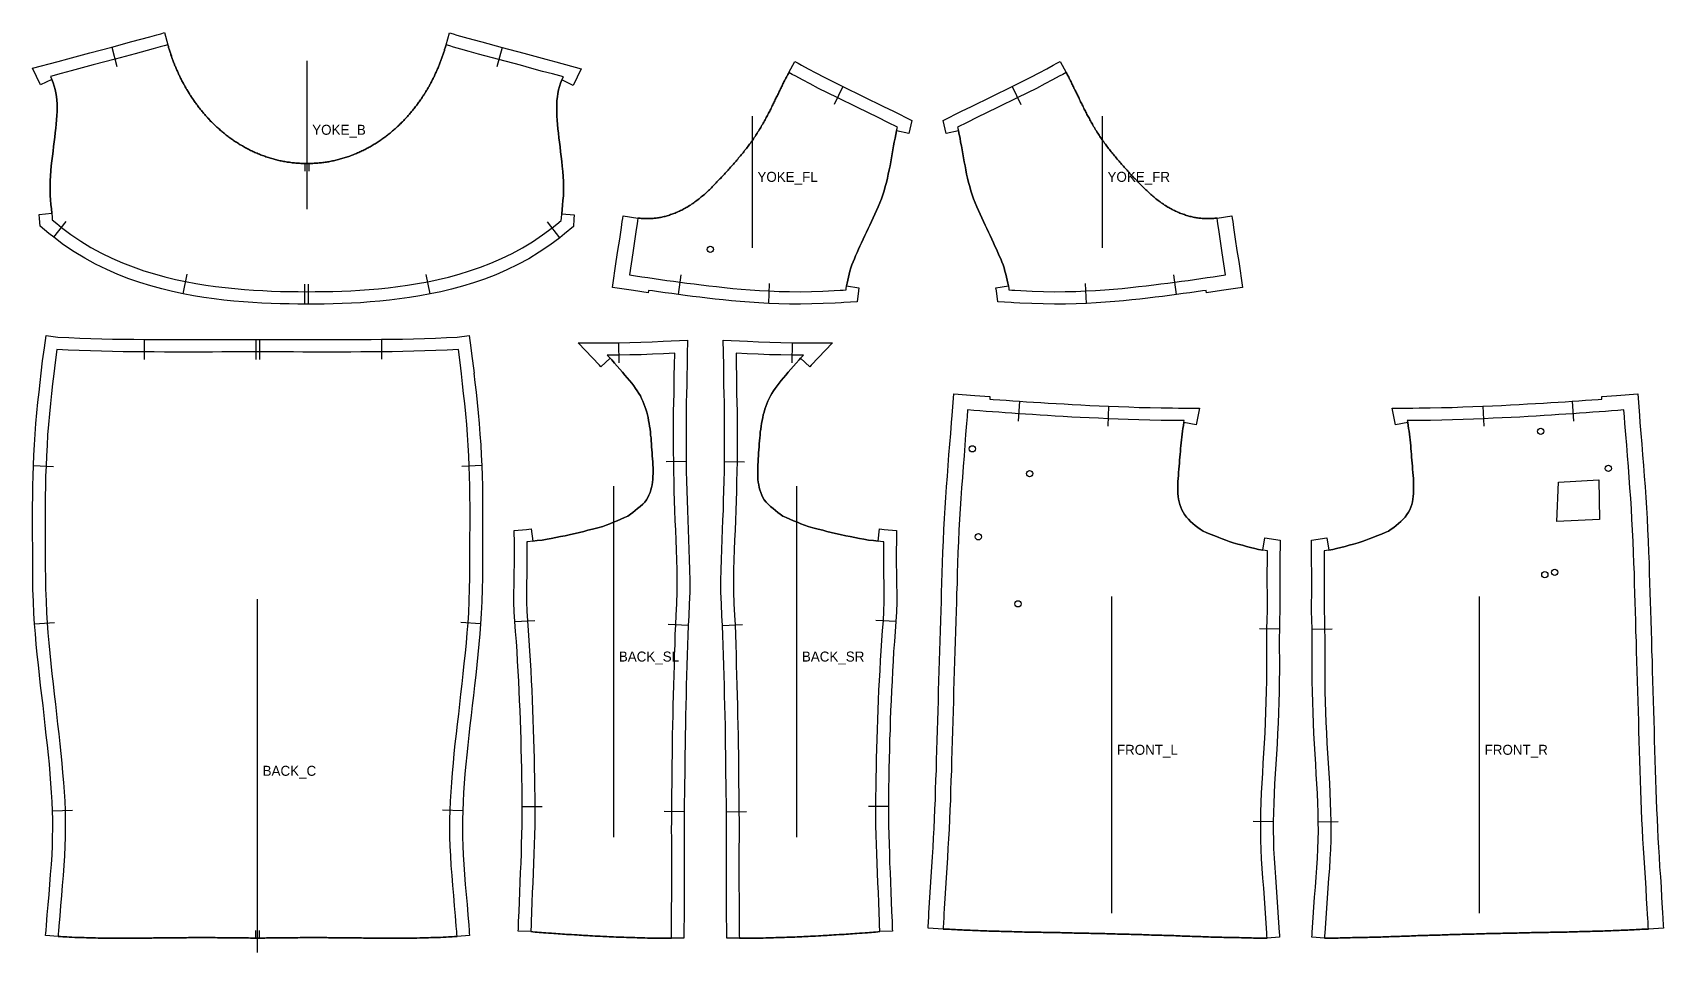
# Model space of a CAD drawing. Header units: millimetres. Extents: x 0 to 1302, y -11 to 724.
import ezdxf

# ---------------------------------------------------------------- set-up
doc = ezdxf.new("R2010")
doc.units = ezdxf.units.MM
for name, color, linetype in [('CUT', 7, 'Continuous'), ('GRAIN', 3, 'Continuous'), ('MARK', 1, 'Continuous'), ('NOTCH', 7, 'Continuous'), ('SEW', 5, 'Continuous'), ('TEXT', 7, 'Continuous')]:
    doc.layers.add(name, color=color, linetype=linetype)

msp = doc.modelspace()

# ---------------------------------------------------------------- texts
at = {"layer": 'TEXT'}
for s, p in [('YOKE_B', (223.3, 641.9)), ('YOKE_FL', (578.9, 604.3)), ('YOKE_FR', (858.5, 604.3)), ('BACK_SL', (468.2, 221)), ('BACK_SR', (614.4, 221)), ('FRONT_L', (866, 146.5)), ('FRONT_R', (1159.7, 146.5)), ('BACK_C', (183.7, 129.7))]:
    msp.add_text(s, height=8, dxfattribs=at).set_placement(p)

# ---------------------------------------------------------------- linework, layer by layer
at = {"layer": 'CUT'}
for points in [[(432.3, 574.5), (431.9, 568.6), (424.9, 562.8), (421, 559.6), (413, 553.7), (404.7, 548.1), (396.2, 542.9), (387.5, 538.2), (378.7, 533.9), (369.9, 530), (361, 526.6), (352.1, 523.6), (343.3, 520.9), (334.6, 518.5), (326, 516.5), (317.6, 514.7), (309.2, 513.1), (301, 511.8), (292.9, 510.7), (285, 509.7), (277.2, 508.9), (269.5, 508.3), (262, 507.7), (254.6, 507.3), (247.3, 507), (240, 506.8), (232.9, 506.6), (225.9, 506.6), (218.9, 506.5), (211.9, 506.6), (204.9, 506.7), (197.8, 506.8), (190.6, 507), (183.2, 507.4), (175.8, 507.8), (168.3, 508.3), (160.6, 509), (152.8, 509.8), (144.9, 510.8), (136.8, 511.9), (128.6, 513.3), (120.3, 514.8), (111.8, 516.7), (103.2, 518.7), (94.5, 521.1), (85.7, 523.8), (76.8, 526.9), (68, 530.3), (59.2, 534.2), (50.3, 538.5), (41.6, 543.2), (33.1, 548.4), (24.8, 554), (16.9, 560), (13, 563.1), (6, 569), (5.6, 574.9), (5.3, 578.3), (15.3, 579.2), (15, 582.7), (14.6, 586.2), (14.3, 589.8), (14.1, 593.5), (14, 597.2), (13.9, 601.1), (14, 605), (14.3, 609), (14.6, 613), (14.9, 617), (15.4, 621), (15.8, 624.9), (16.3, 628.7), (16.7, 632.5), (17.2, 636.3), (17.7, 639.9), (18.1, 643.5), (18.5, 647.1), (18.8, 650.5), (19.1, 653.9), (19.3, 657.2), (19.5, 660.4), (19.5, 663.6), (19.5, 666.6), (19.3, 669.6), (19, 672.5), (18.6, 675.4), (18, 678.1), (17.3, 680.8), (16.5, 683.5), (15.4, 686), (6.4, 681.7), (0, 695.1), (20.3, 700.5), (28.2, 702.6), (37, 705), (45.8, 707.3), (63.2, 712), (79.3, 716.4), (93.5, 720.3), (99.3, 721.9), (102.4, 722.7), (105.3, 723.6), (108, 713.9), (108.2, 713.2), (108.4, 712.4), (108.6, 711.7), (108.9, 710.9), (109.1, 710.2), (109.3, 709.5), (109.5, 708.7), (109.8, 708), (110, 707.2), (110.3, 706.5), (110.5, 705.8), (110.8, 705.1), (111, 704.3), (111.3, 703.6), (111.5, 702.9), (111.8, 702.1), (112, 701.4), (112.3, 700.7), (112.6, 700), (112.9, 699.2), (113.2, 698.5), (113.4, 697.8), (113.7, 697.1), (114, 696.4), (114.3, 695.6), (114.6, 694.9), (114.9, 694.2), (115.2, 693.5), (115.6, 692.8), (115.9, 692.1), (116.2, 691.4), (116.5, 690.6), (116.9, 689.9), (117.2, 689.2), (117.5, 688.5), (117.9, 687.8), (118.2, 687.1), (118.6, 686.4), (118.9, 685.7), (119.3, 685), (119.7, 684.3), (120, 683.6), (120.4, 682.9), (120.8, 682.2), (121.2, 681.5), (121.5, 680.8), (121.9, 680.1), (122.3, 679.4), (122.7, 678.7), (123.1, 678), (123.6, 677.3), (124, 676.7), (124.4, 676), (124.8, 675.3), (125.2, 674.6), (125.7, 673.9), (126.1, 673.2), (126.6, 672.5), (127, 671.9), (127.5, 671.2), (127.9, 670.5), (128.4, 669.8), (128.8, 669.2), (129.3, 668.5), (129.8, 667.8), (130.3, 667.2), (130.8, 666.5), (131.3, 665.8), (131.8, 665.2), (132.3, 664.5), (132.8, 663.8), (133.3, 663.2), (133.8, 662.5), (134.3, 661.9), (134.8, 661.2), (135.4, 660.6), (135.9, 659.9), (136.5, 659.3), (137, 658.6), (137.6, 658), (138.1, 657.3), (138.7, 656.7), (139.3, 656.1), (139.8, 655.4), (140.4, 654.8), (141, 654.2), (141.6, 653.5), (142.2, 652.9), (142.8, 652.3), (143.4, 651.7), (144, 651.1), (144.7, 650.5), (145.3, 649.9), (145.9, 649.3), (146.6, 648.6), (147.2, 648.1), (147.8, 647.5), (148.5, 646.9), (149.2, 646.3), (149.8, 645.7), (150.5, 645.1), (151.2, 644.5), (151.9, 644), (152.5, 643.4), (153.2, 642.8), (153.9, 642.3), (154.7, 641.7), (155.4, 641.2), (156.1, 640.6), (156.8, 640.1), (157.5, 639.5), (158.3, 639), (159, 638.5), (159.8, 637.9), (160.5, 637.4), (161.3, 636.9), (162, 636.4), (162.8, 635.9), (163.6, 635.4), (164.4, 634.9), (165.1, 634.4), (165.9, 633.9), (166.7, 633.5), (167.5, 633), (168.3, 632.5), (169.1, 632.1), (170, 631.6), (170.8, 631.2), (171.6, 630.7), (172.4, 630.3), (173.3, 629.9), (174.1, 629.4), (175, 629), (175.8, 628.6), (176.7, 628.2), (177.6, 627.8), (178.4, 627.5), (179.3, 627.1), (180.2, 626.7), (181.1, 626.4), (181.9, 626), (182.8, 625.7), (183.7, 625.3), (184.6, 625), (185.5, 624.7), (186.4, 624.3), (187.3, 624), (188.3, 623.7), (189.2, 623.5), (190.1, 623.2), (191, 622.9), (192, 622.6), (192.9, 622.4), (193.8, 622.1), (194.8, 621.9), (195.7, 621.7), (196.7, 621.4), (197.6, 621.2), (198.6, 621), (199.5, 620.8), (200.5, 620.6), (201.4, 620.5), (202.4, 620.3), (203.4, 620.1), (204.3, 620), (205.3, 619.9), (206.3, 619.7), (207.2, 619.6), (208.2, 619.5), (209.2, 619.4), (210.2, 619.3), (211.2, 619.2), (212.1, 619.2), (213.1, 619.1), (214.1, 619), (215.1, 619), (216.1, 619), (217, 618.9), (218, 618.9), (219, 618.9), (220, 618.9), (221, 618.9), (221.9, 619), (222.9, 619), (223.9, 619), (224.9, 619.1), (225.9, 619.1), (226.9, 619.2), (227.8, 619.3), (228.8, 619.4), (229.8, 619.5), (230.8, 619.6), (231.7, 619.7), (232.7, 619.8), (233.7, 620), (234.6, 620.1), (235.6, 620.3), (236.6, 620.4), (237.5, 620.6), (238.5, 620.8), (239.4, 621), (240.4, 621.2), (241.3, 621.4), (242.3, 621.6), (243.2, 621.9), (244.2, 622.1), (245.1, 622.3), (246, 622.6), (247, 622.9), (247.9, 623.1), (248.8, 623.4), (249.7, 623.7), (250.7, 624), (251.6, 624.3), (252.5, 624.6), (253.4, 624.9), (254.3, 625.3), (255.2, 625.6), (256.1, 625.9), (257, 626.3), (257.8, 626.6), (258.7, 627), (259.6, 627.4), (260.5, 627.8), (261.3, 628.2), (262.2, 628.6), (263, 629), (263.9, 629.4), (264.7, 629.8), (265.6, 630.2), (266.4, 630.6), (267.2, 631.1), (268.1, 631.5), (268.9, 632), (269.7, 632.4), (270.5, 632.9), (271.3, 633.4), (272.1, 633.8), (272.9, 634.3), (273.7, 634.8), (274.5, 635.3), (275.2, 635.8), (276, 636.3), (276.8, 636.8), (277.5, 637.3), (278.3, 637.8), (279, 638.4), (279.8, 638.9), (280.5, 639.4), (281.2, 640), (282, 640.5), (282.7, 641.1), (283.4, 641.6), (284.1, 642.2), (284.8, 642.7), (285.5, 643.3), (286.2, 643.8), (286.9, 644.4), (287.5, 645), (288.2, 645.6), (288.9, 646.2), (289.6, 646.7), (290.2, 647.3), (290.9, 647.9), (291.5, 648.5), (292.1, 649.1), (292.8, 649.7), (293.4, 650.3), (294, 651), (294.6, 651.6), (295.3, 652.2), (295.9, 652.8), (296.5, 653.4), (297.1, 654), (297.6, 654.7), (298.2, 655.3), (298.8, 655.9), (299.4, 656.6), (299.9, 657.2), (300.5, 657.8), (301.1, 658.5), (301.6, 659.1), (302.2, 659.8), (302.7, 660.4), (303.2, 661.1), (303.8, 661.7), (304.3, 662.4), (304.8, 663), (305.3, 663.7), (305.8, 664.4), (306.3, 665), (306.8, 665.7), (307.3, 666.3), (307.8, 667), (308.3, 667.7), (308.8, 668.3), (309.3, 669), (309.7, 669.7), (310.2, 670.4), (310.6, 671), (311.1, 671.7), (311.5, 672.4), (312, 673.1), (312.4, 673.8), (312.9, 674.4), (313.3, 675.1), (313.7, 675.8), (314.1, 676.5), (314.6, 677.2), (315, 677.9), (315.4, 678.6), (315.8, 679.3), (316.2, 679.9), (316.6, 680.6), (317, 681.3), (317.3, 682), (317.7, 682.7), (318.1, 683.4), (318.5, 684.1), (318.8, 684.8), (319.2, 685.5), (319.5, 686.2), (319.9, 686.9), (320.3, 687.6), (320.6, 688.3), (320.9, 689.1), (321.3, 689.8), (321.6, 690.5), (321.9, 691.2), (322.3, 691.9), (322.6, 692.6), (322.9, 693.3), (323.2, 694), (323.5, 694.7), (323.8, 695.5), (324.1, 696.2), (324.4, 696.9), (324.7, 697.6), (325, 698.3), (325.3, 699.1), (325.6, 699.8), (325.8, 700.5), (326.1, 701.2), (326.4, 702), (326.6, 702.7), (326.9, 703.4), (327.2, 704.1), (327.4, 704.9), (327.7, 705.6), (327.9, 706.3), (328.1, 707.1), (328.4, 707.8), (328.6, 708.5), (328.9, 709.3), (329.1, 710), (329.3, 710.8), (329.5, 711.5), (329.7, 712.2), (330, 713), (330.2, 713.7), (332.9, 723.3), (335.8, 722.5), (338.9, 721.6), (344.7, 720), (351.5, 718.1), (358.8, 716.1), (375, 711.7), (392.3, 707), (401.2, 704.6), (409.9, 702.3), (417.8, 700.2), (438.2, 694.7), (431.7, 681.3), (422.7, 685.7), (421.7, 683.1), (420.8, 680.5), (420.1, 677.8), (419.5, 675), (419.1, 672.2), (418.8, 669.3), (418.6, 666.3), (418.6, 663.2), (418.6, 660.1), (418.7, 656.8), (418.9, 653.5), (419.2, 650.2), (419.6, 646.7), (419.9, 643.2), (420.4, 639.6), (420.8, 635.9), (421.3, 632.2), (421.7, 628.4), (422.2, 624.5), (422.6, 620.6), (423, 616.7), (423.4, 612.7), (423.7, 608.7), (423.9, 604.7), (424, 600.7), (424, 596.9), (423.9, 593.1), (423.6, 589.4), (423.3, 585.8), (423, 582.3), (422.6, 578.8), (432.6, 577.9), (432.3, 574.5)], [(660, 519.6), (659.7, 517.3), (658.5, 508.5), (648, 507.9), (645.7, 507.7), (640.9, 507.4), (631.5, 507), (622.3, 506.7), (613.3, 506.5), (604.5, 506.6), (596, 506.8), (587.9, 507.1), (580, 507.6), (572.5, 508.1), (565.2, 508.6), (558.2, 509.3), (551.5, 509.9), (545.1, 510.6), (538.8, 511.3), (532.8, 512.1), (527, 512.8), (521.3, 513.5), (515.8, 514.3), (510.5, 515), (505.2, 515.7), (500, 516.5), (495, 517.2), (492, 517.6), (491.7, 515.6), (479.9, 517.4), (463.2, 519.9), (466.2, 540.6), (467.5, 549.5), (468.9, 558.6), (470.3, 567.8), (471, 572.5), (471.3, 574.9), (471.6, 577.2), (483.5, 575.4), (484.4, 575.3), (485.2, 575.2), (486, 575.1), (486.9, 575.1), (487.7, 575), (488.6, 574.9), (489.5, 574.9), (490.3, 574.9), (491.2, 574.9), (492, 574.9), (492.9, 574.9), (493.8, 575), (494.6, 575), (495.5, 575.1), (496.4, 575.2), (497.2, 575.2), (498.1, 575.4), (499, 575.5), (499.9, 575.6), (500.7, 575.8), (501.6, 575.9), (502.5, 576.1), (503.4, 576.3), (504.3, 576.5), (505.1, 576.7), (506, 577), (506.9, 577.2), (507.8, 577.5), (508.7, 577.8), (509.6, 578.1), (510.5, 578.4), (511.3, 578.7), (512.2, 579), (513.1, 579.4), (514, 579.7), (514.9, 580.1), (515.8, 580.5), (516.7, 580.9), (517.5, 581.4), (518.4, 581.8), (519.3, 582.2), (520.2, 582.7), (521.1, 583.2), (521.9, 583.7), (522.8, 584.2), (523.7, 584.7), (524.6, 585.3), (525.4, 585.8), (526.3, 586.4), (527.2, 587), (528, 587.6), (528.9, 588.2), (529.8, 588.8), (530.6, 589.5), (531.5, 590.1), (532.3, 590.8), (533.2, 591.5), (534, 592.2), (534.8, 592.9), (535.7, 593.6), (536.5, 594.3), (537.3, 595), (538.1, 595.8), (538.9, 596.5), (539.7, 597.3), (540.5, 598), (541.3, 598.8), (542.1, 599.6), (542.8, 600.3), (543.6, 601.1), (544.4, 601.9), (545.1, 602.7), (545.9, 603.4), (546.6, 604.2), (547.4, 605), (548.1, 605.8), (548.9, 606.6), (549.6, 607.3), (550.3, 608.1), (551.1, 608.9), (551.8, 609.7), (552.5, 610.5), (553.2, 611.3), (554, 612), (554.7, 612.8), (555.4, 613.6), (556.1, 614.4), (556.8, 615.2), (557.5, 616), (558.3, 616.8), (559, 617.6), (559.7, 618.4), (560.4, 619.2), (561.1, 620.1), (561.8, 620.9), (562.5, 621.7), (563.2, 622.5), (563.9, 623.4), (564.6, 624.2), (565.3, 625), (566, 625.9), (566.7, 626.7), (567.4, 627.6), (568.1, 628.4), (568.7, 629.3), (569.4, 630.1), (570.1, 631), (570.8, 631.8), (571.4, 632.7), (572.1, 633.6), (572.7, 634.4), (573.4, 635.3), (574, 636.2), (574.6, 637.1), (575.2, 638), (575.8, 638.8), (576.4, 639.7), (577, 640.6), (577.6, 641.5), (578.2, 642.4), (578.8, 643.3), (579.3, 644.2), (579.9, 645.1), (580.4, 645.9), (581, 646.8), (581.5, 647.7), (582, 648.6), (582.5, 649.5), (583.1, 650.4), (583.6, 651.3), (584, 652.1), (584.5, 653), (585, 653.9), (585.5, 654.8), (586, 655.6), (586.4, 656.5), (586.9, 657.4), (587.3, 658.2), (587.8, 659.1), (588.2, 659.9), (588.7, 660.8), (589.1, 661.6), (589.5, 662.5), (590, 663.3), (590.4, 664.2), (590.8, 665), (591.2, 665.8), (591.6, 666.7), (592, 667.5), (592.4, 668.3), (592.8, 669.1), (593.2, 670), (593.6, 670.8), (594, 671.6), (594.4, 672.4), (594.8, 673.2), (595.2, 674), (595.6, 674.8), (595.9, 675.6), (596.3, 676.4), (596.7, 677.2), (597.1, 678), (597.4, 678.7), (597.8, 679.5), (598.2, 680.3), (598.6, 681.1), (599, 681.8), (599.3, 682.6), (599.7, 683.4), (600.1, 684.2), (600.5, 684.9), (600.9, 685.7), (601.2, 686.4), (601.6, 687.2), (602, 687.9), (602.4, 688.7), (602.8, 689.4), (603.2, 690.2), (603.6, 690.9), (604, 691.7), (608.8, 700.4), (611.4, 699), (614.2, 697.5), (619.5, 694.6), (625.6, 691.4), (632.3, 687.9), (647.1, 680.5), (663.3, 672.6), (679.7, 664.6), (687.6, 660.7), (702.2, 653.4), (699.8, 642.9), (690, 645.1), (689.4, 642.2), (688.8, 639.1), (688.2, 636.1), (687.7, 633), (687.1, 629.8), (686.6, 626.7), (686, 623.5), (685.4, 620.3), (684.8, 617), (684.1, 613.8), (683.4, 610.5), (682.7, 607.2), (681.9, 603.9), (681, 600.6), (680.1, 597.2), (679, 593.9), (677.9, 590.6), (676.7, 587.4), (675.4, 584.3), (674.1, 581.3), (672.7, 578.4), (671.3, 575.5), (670, 572.7), (668.6, 569.8), (667.3, 567), (666, 564.1), (664.7, 561.3), (663.4, 558.5), (662.1, 555.7), (660.8, 553), (659.6, 550.4), (658.5, 547.8), (657.3, 545.2), (656.3, 542.8), (655.3, 540.3), (654.4, 537.9), (653.6, 535.5), (652.8, 533), (652.2, 530.6), (651.6, 528.2), (651, 525.8), (650.6, 523.4), (650.1, 521.1), (660, 519.6)], [(957.8, 577.2), (958.2, 574.9), (958.5, 572.5), (959.2, 567.8), (960.6, 558.6), (961.9, 549.5), (963.3, 540.6), (966.3, 519.9), (949.6, 517.4), (937.7, 515.6), (937.4, 517.6), (934.5, 517.2), (929.4, 516.5), (924.3, 515.7), (919, 515), (913.6, 514.3), (908.1, 513.5), (902.5, 512.8), (896.7, 512.1), (890.6, 511.3), (884.4, 510.6), (878, 509.9), (871.3, 509.3), (864.3, 508.6), (857, 508.1), (849.5, 507.6), (841.6, 507.1), (833.5, 506.8), (825, 506.6), (816.2, 506.5), (807.2, 506.7), (798, 507), (788.6, 507.4), (783.8, 507.7), (781.5, 507.9), (770.9, 508.5), (769.8, 517.3), (769.4, 519.6), (779.3, 521.1), (778.9, 523.4), (778.4, 525.8), (777.9, 528.2), (777.3, 530.6), (776.6, 533), (775.9, 535.5), (775.1, 537.9), (774.2, 540.3), (773.2, 542.8), (772.1, 545.2), (771, 547.8), (769.8, 550.4), (768.6, 553), (767.4, 555.7), (766.1, 558.5), (764.8, 561.3), (763.5, 564.1), (762.2, 567), (760.9, 569.8), (759.5, 572.7), (758.1, 575.5), (756.8, 578.4), (755.4, 581.3), (754.1, 584.3), (752.8, 587.4), (751.6, 590.6), (750.4, 593.9), (749.4, 597.2), (748.5, 600.6), (747.6, 603.9), (746.8, 607.2), (746, 610.5), (745.4, 613.8), (744.7, 617), (744.1, 620.3), (743.5, 623.5), (742.9, 626.7), (742.4, 629.8), (741.8, 633), (741.2, 636.1), (740.7, 639.1), (740.1, 642.2), (739.4, 645.1), (729.7, 642.9), (727.2, 653.4), (741.9, 660.7), (749.8, 664.6), (766.2, 672.6), (782.3, 680.5), (797.2, 687.9), (803.8, 691.4), (810, 694.6), (815.2, 697.5), (818, 699), (820.7, 700.4), (825.5, 691.7), (825.9, 690.9), (826.3, 690.2), (826.7, 689.4), (827.1, 688.7), (827.5, 687.9), (827.8, 687.2), (828.2, 686.4), (828.6, 685.7), (829, 684.9), (829.4, 684.2), (829.8, 683.4), (830.1, 682.6), (830.5, 681.8), (830.9, 681.1), (831.3, 680.3), (831.6, 679.5), (832, 678.7), (832.4, 678), (832.8, 677.2), (833.2, 676.4), (833.5, 675.6), (833.9, 674.8), (834.3, 674), (834.7, 673.2), (835.1, 672.4), (835.5, 671.6), (835.9, 670.8), (836.2, 670), (836.6, 669.1), (837, 668.3), (837.4, 667.5), (837.9, 666.7), (838.3, 665.8), (838.7, 665), (839.1, 664.2), (839.5, 663.3), (839.9, 662.5), (840.4, 661.6), (840.8, 660.8), (841.2, 659.9), (841.7, 659.1), (842.1, 658.2), (842.6, 657.4), (843, 656.5), (843.5, 655.6), (844, 654.8), (844.5, 653.9), (844.9, 653), (845.4, 652.1), (845.9, 651.3), (846.4, 650.4), (846.9, 649.5), (847.4, 648.6), (848, 647.7), (848.5, 646.8), (849, 645.9), (849.6, 645.1), (850.1, 644.2), (850.7, 643.3), (851.3, 642.4), (851.8, 641.5), (852.4, 640.6), (853, 639.7), (853.6, 638.8), (854.2, 638), (854.9, 637.1), (855.5, 636.2), (856.1, 635.3), (856.8, 634.4), (857.4, 633.6), (858.1, 632.7), (858.7, 631.8), (859.4, 631), (860, 630.1), (860.7, 629.3), (861.4, 628.4), (862.1, 627.6), (862.8, 626.7), (863.5, 625.9), (864.2, 625), (864.8, 624.2), (865.5, 623.4), (866.2, 622.5), (867, 621.7), (867.7, 620.9), (868.4, 620.1), (869.1, 619.2), (869.8, 618.4), (870.5, 617.6), (871.2, 616.8), (871.9, 616), (872.6, 615.2), (873.4, 614.4), (874.1, 613.6), (874.8, 612.8), (875.5, 612), (876.2, 611.3), (877, 610.5), (877.7, 609.7), (878.4, 608.9), (879.1, 608.1), (879.9, 607.3), (880.6, 606.6), (881.3, 605.8), (882.1, 605), (882.8, 604.2), (883.6, 603.4), (884.3, 602.7), (885.1, 601.9), (885.9, 601.1), (886.6, 600.3), (887.4, 599.6), (888.2, 598.8), (889, 598), (889.8, 597.3), (890.6, 596.5), (891.4, 595.8), (892.2, 595), (893, 594.3), (893.8, 593.6), (894.6, 592.9), (895.5, 592.2), (896.3, 591.5), (897.2, 590.8), (898, 590.1), (898.9, 589.5), (899.7, 588.8), (900.6, 588.2), (901.4, 587.6), (902.3, 587), (903.2, 586.4), (904, 585.8), (904.9, 585.3), (905.8, 584.7), (906.7, 584.2), (907.5, 583.7), (908.4, 583.2), (909.3, 582.7), (910.2, 582.2), (911.1, 581.8), (911.9, 581.4), (912.8, 580.9), (913.7, 580.5), (914.6, 580.1), (915.5, 579.7), (916.4, 579.4), (917.2, 579), (918.1, 578.7), (919, 578.4), (919.9, 578.1), (920.8, 577.8), (921.7, 577.5), (922.6, 577.2), (923.4, 577), (924.3, 576.7), (925.2, 576.5), (926.1, 576.3), (927, 576.1), (927.9, 575.9), (928.7, 575.8), (929.6, 575.6), (930.5, 575.5), (931.4, 575.4), (932.2, 575.2), (933.1, 575.2), (934, 575.1), (934.8, 575), (935.7, 575), (936.6, 574.9), (937.4, 574.9), (938.3, 574.9), (939.2, 574.9), (940, 574.9), (940.9, 574.9), (941.7, 575), (942.6, 575.1), (943.4, 575.1), (944.3, 575.2), (945.1, 575.3), (946, 575.4), (957.8, 577.2)], [(335.2, 1.1), (333.6, 1.1), (332.1, 1), (330.3, 0.9), (328, 0.7), (325.8, 0.6), (323.9, 0.6), (322.2, 0.5), (320.1, 0.4), (318, 0.4), (316.3, 0.3), (314.7, 0.3), (313.2, 0.3), (311.4, 0.2), (309.2, 0.2), (307, 0.1), (305.3, 0.1), (303.7, 0.1), (301.7, 0.1), (299.7, 0), (298, 0), (296.4, 0), (294.8, 0), (293, 0), (290.9, 0), (288.8, 0), (287.2, 0), (285.5, 0), (283.6, 0), (281.7, 0), (280, 0), (278.5, 0), (276.8, 0), (275, 0), (273, 0), (271.1, 0.1), (269.5, 0.1), (267.9, 0.1), (266.1, 0.1), (264.3, 0.1), (262.7, 0.2), (261.2, 0.2), (259.5, 0.2), (257.7, 0.2), (255.8, 0.2), (254.1, 0.2), (252.5, 0.3), (251, 0.3), (249.4, 0.3), (247.8, 0.3), (246.4, 0.3), (244.8, 0.3), (243, 0.3), (241.2, 0.3), (239.5, 0.3), (237.9, 0.3), (236.4, 0.3), (234.9, 0.4), (233.4, 0.4), (231.9, 0.4), (230.5, 0.4), (229, 0.4), (227.1, 0.4), (225.2, 0.4), (223.6, 0.4), (222.1, 0.4), (220.7, 0.4), (219.2, 0.4), (217.8, 0.4), (216.5, 0.4), (215.1, 0.4), (213.6, 0.4), (211.8, 0.3), (210, 0.3), (208.5, 0.3), (207.1, 0.3), (205.7, 0.3), (204.3, 0.3), (202.9, 0.3), (201.5, 0.3), (200.1, 0.3), (198.6, 0.2), (196.9, 0.2), (195.3, 0.2), (193.9, 0.2), (192.5, 0.2), (191.1, 0.2), (189.7, 0.2), (188.3, 0.2), (186.9, 0.2), (185.5, 0.1), (184.1, 0.1), (182.6, 0.1), (181.1, 0.1), (179.7, 0.1), (178.3, 0.1), (176.8, 0.1), (175.3, 0.1), (173.9, 0.1), (172.4, 0.2), (171, 0.2), (169.7, 0.2), (168.3, 0.2), (166.9, 0.2), (165.5, 0.2), (164.1, 0.2), (162.4, 0.2), (160.8, 0.2), (159.3, 0.3), (157.9, 0.3), (156.5, 0.3), (155.1, 0.3), (153.7, 0.3), (152.3, 0.3), (150.9, 0.3), (149.4, 0.3), (147.6, 0.3), (145.8, 0.4), (144.3, 0.4), (142.9, 0.4), (141.5, 0.4), (140.1, 0.4), (138.7, 0.4), (137.3, 0.4), (135.8, 0.4), (134.2, 0.4), (132.3, 0.4), (130.4, 0.4), (128.9, 0.4), (127.5, 0.4), (126, 0.4), (124.5, 0.4), (123, 0.3), (121.5, 0.3), (119.9, 0.3), (118.2, 0.3), (116.3, 0.3), (114.5, 0.3), (113, 0.3), (111.5, 0.3), (110, 0.3), (108.4, 0.3), (106.8, 0.2), (105.3, 0.2), (103.5, 0.2), (101.7, 0.2), (99.9, 0.2), (98.2, 0.2), (96.6, 0.2), (95.1, 0.1), (93.3, 0.1), (91.5, 0.1), (89.9, 0.1), (88.3, 0.1), (86.4, 0), (84.4, 0), (82.6, 0), (80.9, 0), (79.4, 0), (77.7, 0), (75.8, 0), (73.8, 0), (72.2, 0), (70.5, 0), (68.5, 0), (66.4, 0), (64.6, 0), (63, 0), (61.4, 0), (59.7, 0), (57.7, 0.1), (55.7, 0.1), (54.1, 0.1), (52.3, 0.1), (50.2, 0.2), (48, 0.2), (46.2, 0.2), (44.7, 0.3), (43.1, 0.3), (41.3, 0.4), (39.2, 0.4), (37.2, 0.5), (35.4, 0.6), (33.6, 0.6), (31.3, 0.7), (29.1, 0.9), (27.3, 1), (25.8, 1.1), (24.2, 1.1), (22.4, 1.2), (20.4, 1.4), (10.4, 2.1), (10.6, 4.2), (10.7, 6.2), (11, 10.4), (11.7, 18.6), (12.4, 26.7), (13.1, 34.9), (13.8, 42.9), (14.4, 50.9), (15, 58.8), (15.5, 66.5), (15.8, 73.8), (16, 80.8), (16.1, 87.7), (16.1, 94.6), (15.9, 101.7), (15.6, 108.9), (15.1, 116.3), (14.6, 123.7), (14, 131.3), (13.4, 138.9), (12.6, 146.5), (11.8, 154.3), (10.9, 162.1), (10.1, 169.9), (9.2, 177.8), (8.3, 185.8), (7.3, 193.8), (6.4, 202), (5.5, 210.1), (4.6, 218.3), (3.7, 226.6), (2.9, 234.9), (2.2, 243.2), (1.5, 251.2), (1.1, 259.5), (0.7, 269), (0.3, 278.8), (0.2, 287.8), (0.1, 296.3), (0.1, 304.5), (0.1, 312.7), (0, 320.7), (0, 328.8), (0, 336.8), (0, 345), (0.1, 353.2), (0.2, 361.3), (0.4, 369.4), (0.7, 377.6), (1.1, 385.9), (1.5, 394.3), (2.1, 402.8), (2.7, 411.3), (3.5, 419.8), (4.3, 428.2), (5.2, 436.3), (6.1, 444.1), (6.9, 451.4), (6.7, 451.4), (8, 461.2), (8, 461.2), (9.4, 471.6), (10.7, 481.5), (20.2, 480.3), (28.8, 479.8), (37.7, 479.4), (46.5, 479.2), (55.2, 478.9), (63.9, 478.7), (72.4, 478.6), (80.8, 478.5), (89.1, 478.4), (97.3, 478.4), (105.3, 478.3), (113.2, 478.3), (121, 478.3), (128.7, 478.3), (136.2, 478.3), (143.7, 478.3), (151, 478.4), (158.3, 478.4), (165.5, 478.4), (172.6, 478.4), (179.7, 478.4), (186.8, 478.4), (193.9, 478.4), (201.1, 478.4), (208.4, 478.4), (215.7, 478.3), (223.2, 478.3), (230.7, 478.3), (238.4, 478.3), (246.2, 478.3), (254.1, 478.3), (262.1, 478.4), (270.3, 478.4), (278.6, 478.5), (287, 478.6), (295.5, 478.7), (304.1, 478.9), (312.9, 479.2), (321.7, 479.4), (330.6, 479.8), (339.2, 480.3), (348.7, 481.5), (350, 471.6), (350.9, 465.1), (351.4, 461.3), (352.7, 451.4), (352.5, 451.4), (353.3, 444.1), (354.2, 436.3), (355.1, 428.1), (355.9, 419.8), (356.7, 411.3), (357.3, 402.8), (357.9, 394.2), (358.3, 385.9), (358.7, 377.6), (359, 369.4), (359.2, 361.3), (359.3, 353.1), (359.4, 345), (359.4, 336.8), (359.4, 328.8), (359.3, 320.7), (359.3, 312.7), (359.3, 304.5), (359.3, 296.3), (359.2, 287.8), (359, 278.8), (358.7, 269), (358.3, 259.5), (357.8, 251.2), (357.2, 243.2), (356.4, 234.9), (355.6, 226.6), (354.8, 218.3), (353.9, 210.1), (353, 202), (352, 193.8), (351.1, 185.8), (350.2, 177.8), (349.3, 169.9), (348.4, 162.1), (347.6, 154.3), (346.8, 146.5), (346, 138.9), (345.3, 131.3), (344.7, 123.7), (344.2, 116.3), (343.8, 109), (343.5, 101.7), (343.3, 94.6), (343.3, 87.7), (343.3, 80.8), (343.5, 73.8), (343.9, 66.5), (344.4, 58.8), (345, 50.9), (345.6, 42.9), (346.3, 34.9), (347, 26.8), (347.7, 18.6), (348.3, 10.4), (348.7, 6.2), (348.8, 4.2), (349, 2.1), (339, 1.4), (336.9, 1.3), (335.2, 1.1)], [(388, 7.5), (388.1, 9.5), (388.2, 13.4), (388.5, 21.2), (388.8, 29), (389.1, 36.8), (389.5, 44.6), (389.8, 52.4), (390.1, 60), (390.4, 67.7), (390.6, 75.2), (390.8, 82.7), (391, 90.1), (391, 97.6), (391.1, 105.1), (391, 112.7), (390.9, 120.3), (390.8, 127.9), (390.7, 135.6), (390.5, 143.3), (390.3, 151), (390.1, 158.7), (389.9, 166.4), (389.6, 174.2), (389.3, 182), (389, 189.8), (388.6, 197.6), (388.3, 205.4), (387.9, 213.3), (387.4, 221.2), (386.9, 229.1), (386.4, 237), (385.8, 244.9), (385.2, 252.9), (384.7, 260.8), (384.4, 268.4), (384.4, 275.3), (384.5, 282.8), (384.7, 291), (384.8, 299.5), (384.8, 303.8), (384.8, 308), (384.8, 312.3), (384.8, 314.4), (384.8, 315.4), (384.6, 325.6), (394.5, 326.6), (398.2, 327), (399.4, 317.1), (403.1, 317.6), (407, 318.1), (410.9, 318.7), (414.2, 319.3), (417.9, 320), (421.5, 320.8), (425.3, 321.5), (429.5, 322.4), (433.4, 323.2), (436.9, 324.1), (440.2, 325), (443.5, 325.9), (447.3, 326.9), (451.5, 327.9), (455.3, 329), (458.2, 330), (461, 331.1), (463.9, 332.3), (466.9, 333.5), (469.9, 334.7), (472.8, 336), (475.3, 337.3), (477.5, 338.7), (479.5, 340.2), (481.3, 341.7), (483.2, 343.3), (485.3, 345), (487.3, 346.7), (488.9, 348.4), (490.2, 350.2), (491.3, 352.1), (492.3, 354), (493.1, 356), (493.8, 358.1), (494.3, 360.2), (494.7, 362.3), (495.1, 364.4), (495.3, 366.6), (495.4, 368.9), (495.5, 371.2), (495.5, 373.5), (495.5, 375.8), (495.4, 378.1), (495.3, 380.5), (495.1, 382.9), (494.9, 385.3), (494.8, 387.7), (494.6, 390.1), (494.4, 392.5), (494.3, 394.9), (494.1, 397.3), (493.9, 399.7), (493.6, 402), (493.4, 404.4), (493.1, 406.7), (492.8, 409), (492.4, 411.3), (492, 413.6), (491.6, 415.9), (491, 418.1), (490.5, 420.4), (489.8, 422.6), (489.1, 424.7), (488.3, 426.9), (487.4, 429), (486.4, 431.1), (485.4, 433.2), (484.2, 435.2), (482.9, 437.3), (481.6, 439.3), (480.1, 441.3), (478.5, 443.4), (476.8, 445.5), (474.9, 447.7), (473.1, 449.9), (471.1, 452.2), (469, 454.6), (466.9, 457), (464.7, 459.5), (462.5, 462.1), (461.3, 463.3), (453.9, 456.6), (452.8, 457.8), (435.8, 475.8), (461.3, 475.8), (463.6, 475.8), (467.9, 475.8), (476.9, 476), (485.9, 476.2), (494.8, 476.5), (503.6, 476.9), (523.1, 477.7), (523.1, 477), (523.1, 477), (522.9, 467), (522.8, 463.3), (522.7, 457.7), (522.7, 457.7), (522.5, 449.4), (522.4, 442), (522.3, 435), (522.1, 427.9), (522, 420.7), (522, 413.4), (521.9, 405.2), (521.9, 397), (522, 388.9), (522.1, 380.9), (522.1, 373), (522.3, 365.2), (522.5, 357.5), (522.7, 349.7), (523, 341.9), (523.3, 334.1), (523.6, 326.4), (523.9, 318.5), (524.2, 310.6), (524.5, 302.6), (524.7, 294.4), (524.8, 285.9), (524.8, 276.7), (524.5, 266.8), (524.1, 257.6), (523.6, 249.8), (523.3, 242.1), (523.1, 234.1), (522.8, 226), (522.6, 217.9), (522.3, 209.8), (522.1, 201.8), (521.9, 193.8), (521.7, 185.8), (521.5, 177.9), (521.4, 170), (521.2, 162.2), (521.1, 154.3), (521, 146.5), (520.9, 138.8), (520.8, 131.1), (520.7, 123.4), (520.6, 115.9), (520.5, 108.4), (520.5, 101), (520.5, 93.7), (520.4, 86.6), (520.5, 79.6), (520.5, 72.3), (520.5, 64.7), (520.5, 56.9), (520.5, 48.9), (520.5, 40.8), (520.5, 32.6), (520.4, 24.5), (520.3, 16.3), (520.2, 8.2), (520.2, 4), (520.2, 2), (520.2, 0), (510.2, 0.1), (508, 0.1), (506.2, 0.1), (504.3, 0), (502.1, 0), (500, 0.1), (498.3, 0.1), (496.7, 0.1), (495.1, 0.1), (493.3, 0.1), (491.2, 0.1), (489.1, 0.2), (487, 0.2), (485, 0.3), (482.9, 0.3), (480.9, 0.4), (479.2, 0.4), (477.6, 0.5), (475.9, 0.5), (474.2, 0.6), (472.2, 0.7), (470.1, 0.7), (468, 0.8), (466, 0.9), (464, 1), (462.1, 1.1), (460.4, 1.1), (458.7, 1.2), (457.1, 1.3), (455.3, 1.4), (453.4, 1.5), (451.4, 1.6), (449.2, 1.7), (447.1, 1.8), (445.1, 1.9), (443.4, 2), (441.7, 2.1), (440, 2.2), (438.3, 2.3), (436.6, 2.4), (434.8, 2.6), (432.8, 2.7), (430.5, 2.8), (428.3, 2.9), (426.4, 3), (424.8, 3.2), (423.1, 3.3), (421.4, 3.4), (419.7, 3.5), (418, 3.7), (416.3, 3.8), (414.3, 3.9), (412, 4.1), (409.8, 4.2), (408, 4.3), (406.4, 4.5), (404.7, 4.6), (403, 4.8), (401.3, 4.9), (399.6, 5), (397.9, 5.2), (387.9, 5.6), (388, 7.5)], [(680.1, 326.6), (690, 325.6), (689.9, 315.4), (689.9, 314.4), (689.8, 312.3), (689.8, 308), (689.8, 303.8), (689.8, 299.5), (689.9, 291), (690.1, 282.8), (690.2, 275.3), (690.2, 268.4), (689.9, 260.8), (689.4, 252.9), (688.8, 244.9), (688.3, 237), (687.7, 229.1), (687.2, 221.2), (686.8, 213.3), (686.4, 205.4), (686, 197.6), (685.7, 189.8), (685.3, 182), (685, 174.2), (684.8, 166.4), (684.5, 158.7), (684.3, 151), (684.1, 143.3), (683.9, 135.6), (683.8, 127.9), (683.7, 120.3), (683.6, 112.7), (683.6, 105.1), (683.6, 97.6), (683.6, 90.1), (683.8, 82.7), (684, 75.2), (684.3, 67.7), (684.5, 60), (684.8, 52.4), (685.2, 44.6), (685.5, 36.8), (685.8, 29), (686.1, 21.2), (686.4, 13.4), (686.5, 9.5), (686.6, 7.5), (686.7, 5.6), (676.7, 5.2), (675, 5), (673.3, 4.9), (671.7, 4.8), (669.9, 4.6), (668.3, 4.5), (666.7, 4.3), (664.9, 4.2), (662.6, 4.1), (660.3, 3.9), (658.4, 3.8), (656.6, 3.7), (654.9, 3.5), (653.3, 3.4), (651.6, 3.3), (649.9, 3.2), (648.2, 3), (646.3, 2.9), (644.1, 2.8), (641.8, 2.7), (639.8, 2.6), (638, 2.4), (636.3, 2.3), (634.6, 2.2), (633, 2.1), (631.3, 2), (629.5, 1.9), (627.6, 1.8), (625.4, 1.7), (623.3, 1.6), (621.2, 1.5), (619.3, 1.4), (617.5, 1.3), (615.9, 1.2), (614.3, 1.1), (612.5, 1.1), (610.7, 1), (608.7, 0.9), (606.6, 0.8), (604.5, 0.7), (602.4, 0.7), (600.4, 0.6), (598.7, 0.5), (597.1, 0.5), (595.4, 0.4), (593.7, 0.4), (591.7, 0.3), (589.6, 0.3), (587.6, 0.2), (585.6, 0.2), (583.4, 0.1), (581.3, 0.1), (579.5, 0.1), (577.9, 0.1), (576.4, 0.1), (574.6, 0.1), (572.5, 0), (570.4, 0), (568.5, 0.1), (566.6, 0.1), (564.5, 0.1), (554.5, 0), (554.4, 2), (554.4, 4), (554.4, 8.2), (554.3, 16.3), (554.2, 24.5), (554.2, 32.6), (554.1, 40.8), (554.1, 48.9), (554.1, 56.9), (554.1, 64.7), (554.1, 72.3), (554.2, 79.6), (554.2, 86.6), (554.2, 93.7), (554.1, 101), (554.1, 108.4), (554, 115.9), (553.9, 123.4), (553.8, 131.1), (553.8, 138.8), (553.7, 146.5), (553.5, 154.3), (553.4, 162.2), (553.3, 170), (553.1, 177.9), (552.9, 185.8), (552.7, 193.8), (552.5, 201.8), (552.3, 209.8), (552, 217.9), (551.8, 226), (551.6, 234.1), (551.3, 242.1), (551, 249.8), (550.6, 257.6), (550.1, 266.8), (549.8, 276.7), (549.8, 285.9), (549.9, 294.4), (550.1, 302.6), (550.4, 310.6), (550.7, 318.5), (551, 326.4), (551.3, 334.1), (551.7, 341.9), (551.9, 349.7), (552.2, 357.5), (552.3, 365.2), (552.5, 373), (552.6, 380.9), (552.6, 388.9), (552.7, 397), (552.7, 405.2), (552.7, 413.4), (552.6, 420.7), (552.5, 427.9), (552.3, 435), (552.2, 442), (552.1, 449.4), (552, 457.7), (551.5, 477.7), (571, 476.9), (579.8, 476.5), (588.8, 476.2), (597.7, 476), (606.7, 475.8), (611.1, 475.8), (613.3, 475.8), (638.8, 475.8), (621.8, 457.8), (620.7, 456.6), (613.3, 463.3), (612.2, 462.1), (609.9, 459.5), (607.7, 457), (605.6, 454.6), (603.5, 452.2), (601.6, 449.9), (599.7, 447.7), (597.9, 445.5), (596.2, 443.4), (594.6, 441.3), (593.1, 439.3), (591.7, 437.3), (590.4, 435.2), (589.3, 433.2), (588.2, 431.1), (587.2, 429), (586.3, 426.9), (585.5, 424.7), (584.8, 422.6), (584.2, 420.4), (583.6, 418.1), (583.1, 415.9), (582.6, 413.6), (582.2, 411.3), (581.8, 409), (581.5, 406.7), (581.2, 404.4), (581, 402), (580.8, 399.7), (580.5, 397.3), (580.4, 394.9), (580.2, 392.5), (580, 390.1), (579.8, 387.7), (579.7, 385.3), (579.5, 382.9), (579.4, 380.5), (579.2, 378.1), (579.2, 375.8), (579.1, 373.5), (579.1, 371.2), (579.2, 368.9), (579.3, 366.6), (579.6, 364.4), (579.9, 362.3), (580.3, 360.2), (580.9, 358.1), (581.5, 356), (582.3, 354), (583.3, 352.1), (584.4, 350.2), (585.8, 348.4), (587.4, 346.7), (589.3, 345), (591.4, 343.3), (593.3, 341.7), (595.1, 340.2), (597.1, 338.7), (599.3, 337.3), (601.8, 336), (604.7, 334.7), (607.7, 333.5), (610.8, 332.3), (613.6, 331.1), (616.4, 330), (619.3, 329), (623.2, 327.9), (627.4, 326.9), (631.1, 325.9), (634.4, 325), (637.8, 324.1), (641.2, 323.2), (645.1, 322.4), (649.4, 321.5), (653.1, 320.8), (656.7, 320), (660.5, 319.3), (663.8, 318.7), (667.7, 318.1), (671.5, 317.6), (675.3, 317.1), (676.4, 327), (680.1, 326.6)], [(996.4, 317.9), (996.2, 300.8), (996.1, 292.1), (996.1, 283.4), (996.2, 274.9), (996.2, 267.4), (996.2, 261.3), (996, 254.3), (995.8, 246.8), (995.7, 239.3), (995.7, 231.2), (995.8, 222.7), (995.8, 214), (995.7, 205.4), (995.5, 196.9), (995.3, 188.5), (995, 180.1), (994.7, 171.7), (994.3, 163.5), (993.9, 155.2), (993.4, 147.1), (992.9, 139.1), (992.5, 131.2), (992, 123.3), (991.6, 115.6), (991.3, 107.9), (991, 100.4), (990.9, 93), (990.9, 85.7), (991, 78.5), (991.2, 71.3), (991.6, 63.9), (992.1, 56.3), (992.6, 48.7), (993.2, 40.8), (993.8, 32.7), (994.4, 24.7), (994.9, 16.6), (995.4, 8.6), (995.7, 4.6), (995.8, 2.6), (996, 0.7), (986, 0), (984.4, 0), (982.8, 0.1), (981.1, 0.1), (978.9, 0.1), (976.7, 0.1), (975, 0.1), (973.5, 0.2), (971.9, 0.2), (970.3, 0.2), (968.7, 0.3), (967.1, 0.3), (965.5, 0.3), (963.7, 0.4), (961.6, 0.4), (959.5, 0.4), (957.8, 0.4), (956.3, 0.5), (954.7, 0.5), (953.1, 0.6), (951.5, 0.6), (949.9, 0.7), (948.3, 0.7), (946.5, 0.8), (944.6, 0.8), (942.6, 0.9), (940.9, 0.9), (939.3, 1), (937.7, 1), (936.1, 1.1), (934.6, 1.1), (933.1, 1.2), (931.4, 1.3), (929.6, 1.3), (927.8, 1.4), (926, 1.4), (924.3, 1.5), (922.6, 1.5), (921.1, 1.6), (919.6, 1.7), (918.1, 1.7), (916.5, 1.8), (914.8, 1.9), (913, 1.9), (911.4, 2), (909.7, 2), (908.1, 2.1), (906.4, 2.1), (904.9, 2.2), (903.4, 2.2), (901.9, 2.3), (900.4, 2.3), (898.6, 2.4), (896.9, 2.4), (895.2, 2.5), (893.6, 2.5), (891.9, 2.6), (890.3, 2.6), (888.7, 2.7), (887.3, 2.7), (885.8, 2.8), (884.3, 2.8), (882.5, 2.9), (880.7, 2.9), (879.1, 3), (877.5, 3), (875.9, 3.1), (874.3, 3.1), (872.7, 3.2), (871.2, 3.2), (869.8, 3.3), (868.3, 3.3), (866.5, 3.3), (864.7, 3.4), (863.1, 3.4), (861.5, 3.5), (859.8, 3.5), (858.1, 3.5), (856.5, 3.6), (855, 3.6), (853.6, 3.6), (852, 3.7), (850.2, 3.7), (848.4, 3.7), (846.8, 3.8), (845.2, 3.8), (843.5, 3.9), (841.8, 3.9), (840.2, 3.9), (838.6, 4), (837.2, 4), (835.7, 4), (833.9, 4.1), (832, 4.1), (830.4, 4.2), (828.8, 4.2), (827.1, 4.2), (825.4, 4.3), (823.7, 4.3), (822.1, 4.3), (820.6, 4.4), (819.1, 4.4), (817.3, 4.4), (815.5, 4.5), (813.8, 4.5), (812.2, 4.5), (810.5, 4.6), (808.8, 4.6), (807.1, 4.6), (805.4, 4.7), (803.9, 4.7), (802.4, 4.7), (800.6, 4.8), (798.8, 4.8), (797.1, 4.8), (795.4, 4.9), (793.8, 4.9), (792.2, 4.9), (790.4, 5), (788.7, 5), (787.2, 5.1), (785.7, 5.1), (784, 5.1), (782.2, 5.2), (780.4, 5.2), (778.6, 5.3), (777.1, 5.3), (775.6, 5.4), (773.7, 5.4), (771.9, 5.5), (770.4, 5.5), (768.9, 5.5), (767.3, 5.6), (765.6, 5.6), (763.7, 5.7), (762, 5.8), (760.5, 5.8), (759, 5.9), (757.1, 5.9), (755.3, 6), (753.7, 6.1), (752.2, 6.1), (750.7, 6.2), (748.9, 6.3), (747, 6.4), (745.2, 6.4), (743.7, 6.5), (742.3, 6.6), (740.5, 6.6), (738.6, 6.7), (737, 6.8), (735.5, 6.9), (734, 7), (732.4, 7.1), (730.5, 7.1), (728.7, 7.2), (727.2, 7.3), (715.2, 8), (715.4, 10), (715.5, 12), (715.6, 14), (715.7, 16.1), (715.9, 20.2), (716.2, 24.3), (716.6, 32.5), (717.1, 40.7), (717.7, 48.9), (718.2, 57), (718.7, 64.9), (719.2, 72.5), (719.6, 80.1), (720, 87.7), (720.3, 95.3), (720.7, 103), (721, 110.7), (721.2, 118.5), (721.5, 126.4), (721.8, 134.3), (722, 142.2), (722.3, 150.2), (722.5, 158.1), (722.7, 165.9), (723, 173.8), (723.2, 181.7), (723.4, 189.7), (723.6, 197.7), (723.9, 205.7), (724.1, 213.7), (724.4, 221.6), (724.6, 229.6), (724.9, 237.5), (725.1, 245.5), (725.4, 253.7), (725.6, 261.7), (725.8, 268.6), (726, 275.9), (726.3, 283.8), (726.5, 291.9), (726.7, 300), (727, 308.5), (727.4, 317.5), (727.8, 326.6), (728.3, 335.4), (728.8, 343.8), (729.4, 352.1), (730, 360.6), (730.6, 369.1), (731.2, 377.7), (731.9, 386.2), (732.6, 394.7), (733.3, 403.3), (733.9, 412), (734.4, 417.5), (735.8, 435), (752.6, 433.7), (764.6, 432.7), (764.4, 430.7), (767.3, 430.5), (772.4, 430.1), (777.6, 429.8), (782.8, 429.4), (788.2, 429), (793.7, 428.6), (799.4, 428.3), (805.2, 427.9), (811.2, 427.5), (817.4, 427.2), (823.8, 426.8), (830.4, 426.4), (837.3, 426.1), (844.4, 425.7), (851.8, 425.4), (859.4, 425), (867.3, 424.7), (875.5, 424.4), (883.9, 424.1), (892.5, 423.9), (901.4, 423.7), (910.5, 423.7), (915.2, 423.6), (917.5, 423.6), (931.9, 423.6), (929.3, 410.1), (919.5, 412), (919.1, 409.7), (918.7, 407.3), (918.4, 405), (918.1, 402.7), (917.8, 400.4), (917.5, 398.1), (917.3, 395.8), (917.1, 393.5), (916.9, 391.2), (916.7, 388.9), (916.5, 386.6), (916.3, 384.2), (916.1, 381.8), (916, 379.4), (915.8, 377), (915.5, 374.6), (915.3, 372.1), (915.1, 369.7), (915, 367.2), (914.8, 364.8), (914.7, 362.4), (914.7, 360), (914.7, 357.7), (914.8, 355.3), (915, 353), (915.3, 350.8), (915.7, 348.6), (916.3, 346.4), (917, 344.3), (917.8, 342.3), (918.9, 340.3), (920.1, 338.4), (921.5, 336.5), (923.1, 334.7), (924.9, 333), (926.7, 331.4), (928.6, 329.7), (930.6, 328.2), (932.6, 326.7), (934.8, 325.3), (937.3, 324), (940.5, 322.7), (944.2, 321.4), (947.4, 320.2), (950.1, 319), (952.9, 317.9), (955.8, 316.8), (958.9, 315.8), (962.6, 314.8), (966.2, 313.9), (969.5, 313), (972.8, 312.2), (976.3, 311.4), (979.2, 310.6), (982.6, 310), (984.1, 319.9), (996.4, 317.9)], [(1021.9, 2.6), (1022, 4.6), (1022.3, 8.6), (1022.8, 16.6), (1023.4, 24.7), (1023.9, 32.7), (1024.5, 40.8), (1025.1, 48.7), (1025.7, 56.3), (1026.1, 63.9), (1026.5, 71.3), (1026.8, 78.5), (1026.9, 85.7), (1026.8, 93), (1026.7, 100.4), (1026.5, 107.9), (1026.1, 115.6), (1025.7, 123.3), (1025.2, 131.1), (1024.8, 139.1), (1024.3, 147.1), (1023.8, 155.2), (1023.4, 163.5), (1023, 171.7), (1022.7, 180.1), (1022.4, 188.5), (1022.2, 196.9), (1022, 205.4), (1022, 214), (1022, 222.7), (1022, 231.2), (1022, 239.3), (1021.9, 246.8), (1021.7, 254.3), (1021.5, 261.3), (1021.5, 267.4), (1021.6, 274.9), (1021.6, 283.4), (1021.6, 292.1), (1021.5, 300.8), (1021.4, 317.9), (1033.6, 319.9), (1035.2, 310), (1038.5, 310.6), (1041.4, 311.4), (1044.9, 312.2), (1048.2, 313), (1051.5, 313.9), (1055.1, 314.8), (1058.8, 315.8), (1061.9, 316.8), (1064.8, 317.9), (1067.6, 319), (1070.4, 320.2), (1073.5, 321.4), (1077.3, 322.7), (1080.4, 324), (1082.9, 325.3), (1085.1, 326.7), (1087.1, 328.2), (1089.1, 329.7), (1091, 331.4), (1092.9, 333), (1094.6, 334.7), (1096.2, 336.5), (1097.6, 338.4), (1098.8, 340.3), (1099.9, 342.3), (1100.8, 344.3), (1101.5, 346.4), (1102, 348.6), (1102.4, 350.8), (1102.7, 353), (1102.9, 355.3), (1103, 357.7), (1103, 360), (1103, 362.4), (1102.9, 364.8), (1102.8, 367.2), (1102.6, 369.7), (1102.4, 372.1), (1102.2, 374.6), (1102, 377), (1101.8, 379.4), (1101.6, 381.8), (1101.4, 384.2), (1101.2, 386.6), (1101, 388.9), (1100.9, 391.2), (1100.7, 393.5), (1100.4, 395.8), (1100.2, 398.1), (1100, 400.4), (1099.7, 402.7), (1099.4, 405), (1099, 407.3), (1098.7, 409.7), (1098.3, 412), (1088.4, 410.1), (1085.8, 423.6), (1100.2, 423.6), (1102.5, 423.6), (1107.3, 423.7), (1116.3, 423.7), (1125.2, 423.9), (1133.8, 424.1), (1142.2, 424.4), (1150.4, 424.7), (1158.3, 425), (1166, 425.4), (1173.3, 425.7), (1180.5, 426.1), (1187.3, 426.4), (1194, 426.8), (1200.4, 427.2), (1206.6, 427.5), (1212.5, 427.9), (1218.4, 428.3), (1224, 428.6), (1229.5, 429), (1234.9, 429.4), (1240.2, 429.8), (1245.3, 430.1), (1250.4, 430.5), (1253.3, 430.7), (1253.2, 432.7), (1265.1, 433.7), (1282, 435), (1283.4, 417.5), (1283.8, 412), (1284.5, 403.3), (1285.2, 394.7), (1285.8, 386.2), (1286.5, 377.7), (1287.1, 369.1), (1287.8, 360.6), (1288.4, 352.1), (1288.9, 343.8), (1289.4, 335.4), (1289.9, 326.6), (1290.4, 317.5), (1290.7, 308.5), (1291, 300), (1291.2, 291.9), (1291.5, 283.8), (1291.7, 275.9), (1291.9, 268.6), (1292.1, 261.7), (1292.4, 253.7), (1292.6, 245.5), (1292.9, 237.5), (1293.1, 229.6), (1293.4, 221.6), (1293.6, 213.7), (1293.8, 205.7), (1294.1, 197.7), (1294.3, 189.7), (1294.5, 181.7), (1294.8, 173.8), (1295, 165.9), (1295.2, 158.1), (1295.5, 150.2), (1295.7, 142.2), (1296, 134.3), (1296.2, 126.4), (1296.5, 118.5), (1296.8, 110.7), (1297.1, 103), (1297.4, 95.3), (1297.7, 87.7), (1298.1, 80.1), (1298.6, 72.5), (1299, 64.9), (1299.5, 57), (1300.1, 48.9), (1300.6, 40.7), (1301.1, 32.5), (1301.6, 24.3), (1301.8, 20.2), (1302, 16.1), (1302.1, 14), (1302.3, 12), (1302.4, 10), (1302.5, 8), (1290.5, 7.3), (1289, 7.2), (1287.2, 7.1), (1285.4, 7.1), (1283.7, 7), (1282.2, 6.9), (1280.7, 6.8), (1279.1, 6.7), (1277.3, 6.6), (1275.5, 6.6), (1274, 6.5), (1272.5, 6.4), (1270.7, 6.4), (1268.8, 6.3), (1267.1, 6.2), (1265.5, 6.1), (1264, 6.1), (1262.5, 6), (1260.6, 5.9), (1258.7, 5.9), (1257.2, 5.8), (1255.7, 5.8), (1254, 5.7), (1252.2, 5.6), (1250.4, 5.6), (1248.8, 5.5), (1247.3, 5.5), (1245.8, 5.5), (1244, 5.4), (1242.2, 5.4), (1240.6, 5.3), (1239.1, 5.3), (1237.4, 5.2), (1235.6, 5.2), (1233.8, 5.1), (1232, 5.1), (1230.6, 5.1), (1229.1, 5), (1227.3, 5), (1225.5, 4.9), (1223.9, 4.9), (1222.3, 4.9), (1220.7, 4.8), (1218.9, 4.8), (1217.1, 4.8), (1215.3, 4.7), (1213.8, 4.7), (1212.4, 4.7), (1210.7, 4.6), (1208.9, 4.6), (1207.2, 4.6), (1205.5, 4.5), (1203.9, 4.5), (1202.2, 4.5), (1200.4, 4.4), (1198.6, 4.4), (1197.1, 4.4), (1195.6, 4.3), (1194, 4.3), (1192.4, 4.3), (1190.6, 4.2), (1189, 4.2), (1187.4, 4.2), (1185.7, 4.1), (1183.9, 4.1), (1182.1, 4), (1180.5, 4), (1179.1, 4), (1177.6, 3.9), (1176, 3.9), (1174.2, 3.9), (1172.5, 3.8), (1171, 3.8), (1169.3, 3.7), (1167.5, 3.7), (1165.7, 3.7), (1164.1, 3.6), (1162.7, 3.6), (1161.2, 3.6), (1159.7, 3.5), (1157.9, 3.5), (1156.2, 3.5), (1154.6, 3.4), (1153.1, 3.4), (1151.3, 3.3), (1149.5, 3.3), (1147.9, 3.3), (1146.5, 3.2), (1145, 3.2), (1143.5, 3.1), (1141.8, 3.1), (1140.2, 3), (1138.7, 3), (1137.1, 2.9), (1135.3, 2.9), (1133.5, 2.8), (1131.9, 2.8), (1130.5, 2.7), (1129, 2.7), (1127.5, 2.6), (1125.8, 2.6), (1124.1, 2.5), (1122.5, 2.5), (1120.9, 2.4), (1119.1, 2.4), (1117.4, 2.3), (1115.8, 2.3), (1114.3, 2.2), (1112.9, 2.2), (1111.3, 2.1), (1109.7, 2.1), (1108, 2), (1106.4, 2), (1104.7, 1.9), (1102.9, 1.9), (1101.2, 1.8), (1099.7, 1.7), (1098.2, 1.7), (1096.7, 1.6), (1095.1, 1.5), (1093.4, 1.5), (1091.7, 1.4), (1089.9, 1.4), (1088.1, 1.3), (1086.4, 1.3), (1084.7, 1.2), (1083.1, 1.1), (1081.6, 1.1), (1080, 1), (1078.4, 1), (1076.8, 0.9), (1075.1, 0.9), (1073.1, 0.8), (1071.2, 0.8), (1069.4, 0.7), (1067.8, 0.7), (1066.2, 0.6), (1064.7, 0.6), (1063.1, 0.5), (1061.5, 0.5), (1059.9, 0.4), (1058.2, 0.4), (1056.1, 0.4), (1054.1, 0.4), (1052.3, 0.3), (1050.7, 0.3), (1049.1, 0.3), (1047.5, 0.2), (1045.8, 0.2), (1044.2, 0.2), (1042.7, 0.1), (1041, 0.1), (1038.8, 0.1), (1036.6, 0.1), (1034.9, 0.1), (1033.4, 0), (1031.8, 0), (1021.8, 0.7), (1021.9, 2.6)]]:
    msp.add_lwpolyline(points, close=True, dxfattribs=at)
at = {"layer": 'GRAIN'}
for p, q in [((219.3, 582.6), (219.3, 701.1)), ((574.9, 551.7), (574.9, 656.8)), ((854.5, 551.7), (854.5, 656.8)), ((464.2, 80.8), (464.2, 361.2)), ((610.4, 80.8), (610.4, 361.2)), ((179.7, -11.4), (179.7, 270.8)), ((862, 19.9), (862, 273.1)), ((1155.7, 19.9), (1155.7, 273.1))]:
    msp.add_line(p, q, dxfattribs=at)
at = {"layer": 'MARK'}
msp.add_lwpolyline([(1251.5, 334.4), (1217.5, 332.9), (1218.7, 364.3), (1251, 366.1)], close=True, dxfattribs=at)
for centre in [(541.2, 550.3), (1204.5, 405), (750.6, 391), (1258.6, 375.3), (796.3, 371.2), (755.4, 320.7), (1207.8, 290.5), (1215.7, 292.3), (787.1, 267.1)]:
    msp.add_circle(centre, 2.5, dxfattribs=at)
at = {"layer": 'NOTCH'}
for p, q in [((63.2, 712), (67.3, 696.5)), ((375, 711.7), (370.8, 696.3)), ((647.1, 680.5), (640.1, 666.2)), ((782.3, 680.5), (789.4, 666.2)), ((217.5, 618.9), (217.5, 612.9)), ((220.5, 618.9), (220.5, 612.9)), ((16.9, 560), (26.7, 572.7)), ((421, 559.6), (411.2, 572.3)), ((120.3, 514.8), (123.4, 530.5)), ((217.4, 506.5), (217.4, 522.5)), ((220.4, 506.5), (220.4, 522.5)), ((317.6, 514.7), (314.4, 530.4)), ((515.8, 514.3), (518, 530.1)), ((587.9, 507.1), (588.6, 523.1)), ((841.6, 507.1), (840.9, 523.1)), ((913.6, 514.3), (911.5, 530.1)), ((89.1, 478.4), (89, 462.4)), ((178.2, 478.4), (178.2, 462.4)), ((181.2, 478.4), (181.2, 462.4)), ((278.6, 478.5), (278.7, 462.5)), ((467.9, 475.8), (468.2, 459.8)), ((606.7, 475.8), (606.4, 459.8)), ((788.2, 429), (787.1, 413.1)), ((859.4, 425), (858.7, 409)), ((1158.3, 425), (1159, 409)), ((1229.5, 429), (1230.6, 413.1)), ((522.1, 380.9), (506.1, 380.7)), ((552.6, 380.9), (568.6, 380.7)), ((0.7, 377.6), (16.7, 376.9)), ((358.7, 377.6), (342.7, 376.9)), ((1.5, 251.2), (17.5, 252.3)), ((357.8, 251.2), (341.9, 252.3)), ((385.2, 252.9), (401.2, 253.9)), ((523.6, 249.8), (507.7, 250.6)), ((551, 249.8), (567, 250.6)), ((689.4, 252.9), (673.5, 253.9)), ((995.8, 246.8), (979.8, 247.2)), ((1021.9, 246.8), (1037.9, 247.2)), ((391.1, 105.1), (407.1, 105.1)), ((683.6, 105.1), (667.6, 105.1)), ((15.9, 101.7), (31.9, 102.2)), ((343.5, 101.7), (327.5, 102.2)), ((520.5, 101), (504.5, 101.1)), ((554.1, 101), (570.1, 101.1)), ((990.9, 93), (974.9, 93.2)), ((1026.8, 93), (1042.8, 93.2)), ((178.2, 0.1), (178.2, 6.1)), ((181.2, 0.1), (181.2, 6.1))]:
    msp.add_line(p, q, dxfattribs=at)
at = {"layer": 'SEW'}
for points in [[(330, 713), (329.7, 712.2), (329.5, 711.5), (329.3, 710.8), (329.1, 710), (328.9, 709.3), (328.6, 708.5), (328.4, 707.8), (328.1, 707.1), (327.9, 706.3), (327.7, 705.6), (327.4, 704.9), (327.2, 704.1), (326.9, 703.4), (326.6, 702.7), (326.4, 702), (326.1, 701.2), (325.8, 700.5), (325.6, 699.8), (325.3, 699.1), (325, 698.3), (324.7, 697.6), (324.4, 696.9), (324.1, 696.2), (323.8, 695.5), (323.5, 694.7), (323.2, 694), (322.9, 693.3), (322.6, 692.6), (322.3, 691.9), (321.9, 691.2), (321.6, 690.5), (321.3, 689.8), (320.9, 689.1), (320.6, 688.3), (320.3, 687.6), (319.9, 686.9), (319.5, 686.2), (319.2, 685.5), (318.8, 684.8), (318.5, 684.1), (318.1, 683.4), (317.7, 682.7), (317.3, 682), (317, 681.3), (316.6, 680.6), (316.2, 679.9), (315.8, 679.3), (315.4, 678.6), (315, 677.9), (314.6, 677.2), (314.1, 676.5), (313.7, 675.8), (313.3, 675.1), (312.9, 674.4), (312.4, 673.8), (312, 673.1), (311.5, 672.4), (311.1, 671.7), (310.6, 671), (310.2, 670.4), (309.7, 669.7), (309.3, 669), (308.8, 668.3), (308.3, 667.7), (307.8, 667), (307.3, 666.3), (306.8, 665.7), (306.3, 665), (305.8, 664.4), (305.3, 663.7), (304.8, 663), (304.3, 662.4), (303.8, 661.7), (303.2, 661.1), (302.7, 660.4), (302.2, 659.8), (301.6, 659.1), (301.1, 658.5), (300.5, 657.8), (299.9, 657.2), (299.4, 656.6), (298.8, 655.9), (298.2, 655.3), (297.6, 654.7), (297.1, 654), (296.5, 653.4), (295.9, 652.8), (295.3, 652.2), (294.6, 651.6), (294, 651), (293.4, 650.3), (292.8, 649.7), (292.1, 649.1), (291.5, 648.5), (290.9, 647.9), (290.2, 647.3), (289.6, 646.7), (288.9, 646.2), (288.2, 645.6), (287.5, 645), (286.9, 644.4), (286.2, 643.8), (285.5, 643.3), (284.8, 642.7), (284.1, 642.2), (283.4, 641.6), (282.7, 641.1), (282, 640.5), (281.2, 640), (280.5, 639.4), (279.8, 638.9), (279, 638.4), (278.3, 637.8), (277.5, 637.3), (276.8, 636.8), (276, 636.3), (275.2, 635.8), (274.5, 635.3), (273.7, 634.8), (272.9, 634.3), (272.1, 633.8), (271.3, 633.4), (270.5, 632.9), (269.7, 632.4), (268.9, 632), (268.1, 631.5), (267.2, 631.1), (266.4, 630.6), (265.6, 630.2), (264.7, 629.8), (263.9, 629.4), (263, 629), (262.2, 628.6), (261.3, 628.2), (260.5, 627.8), (259.6, 627.4), (258.7, 627), (257.8, 626.6), (257, 626.3), (256.1, 625.9), (255.2, 625.6), (254.3, 625.3), (253.4, 624.9), (252.5, 624.6), (251.6, 624.3), (250.7, 624), (249.7, 623.7), (248.8, 623.4), (247.9, 623.1), (247, 622.9), (246, 622.6), (245.1, 622.3), (244.2, 622.1), (243.2, 621.9), (242.3, 621.6), (241.3, 621.4), (240.4, 621.2), (239.4, 621), (238.5, 620.8), (237.5, 620.6), (236.6, 620.4), (235.6, 620.3), (234.6, 620.1), (233.7, 620), (232.7, 619.8), (231.7, 619.7), (230.8, 619.6), (229.8, 619.5), (228.8, 619.4), (227.8, 619.3), (226.9, 619.2), (225.9, 619.1), (224.9, 619.1), (223.9, 619), (222.9, 619), (221.9, 619), (221, 618.9), (220, 618.9), (219, 618.9), (218, 618.9), (217, 618.9), (216.1, 619), (215.1, 619), (214.1, 619), (213.1, 619.1), (212.1, 619.2), (211.2, 619.2), (210.2, 619.3), (209.2, 619.4), (208.2, 619.5), (207.2, 619.6), (206.3, 619.7), (205.3, 619.9), (204.3, 620), (203.4, 620.1), (202.4, 620.3), (201.4, 620.5), (200.5, 620.6), (199.5, 620.8), (198.6, 621), (197.6, 621.2), (196.7, 621.4), (195.7, 621.7), (194.8, 621.9), (193.8, 622.1), (192.9, 622.4), (192, 622.6), (191, 622.9), (190.1, 623.2), (189.2, 623.5), (188.3, 623.7), (187.3, 624), (186.4, 624.3), (185.5, 624.7), (184.6, 625), (183.7, 625.3), (182.8, 625.7), (181.9, 626), (181.1, 626.4), (180.2, 626.7), (179.3, 627.1), (178.4, 627.5), (177.6, 627.8), (176.7, 628.2), (175.8, 628.6), (175, 629), (174.1, 629.4), (173.3, 629.9), (172.4, 630.3), (171.6, 630.7), (170.8, 631.2), (170, 631.6), (169.1, 632.1), (168.3, 632.5), (167.5, 633), (166.7, 633.5), (165.9, 633.9), (165.1, 634.4), (164.4, 634.9), (163.6, 635.4), (162.8, 635.9), (162, 636.4), (161.3, 636.9), (160.5, 637.4), (159.8, 637.9), (159, 638.5), (158.3, 639), (157.5, 639.5), (156.8, 640.1), (156.1, 640.6), (155.4, 641.2), (154.7, 641.7), (153.9, 642.3), (153.2, 642.8), (152.5, 643.4), (151.9, 644), (151.2, 644.5), (150.5, 645.1), (149.8, 645.7), (149.2, 646.3), (148.5, 646.9), (147.8, 647.5), (147.2, 648.1), (146.6, 648.6), (145.9, 649.3), (145.3, 649.9), (144.7, 650.5), (144, 651.1), (143.4, 651.7), (142.8, 652.3), (142.2, 652.9), (141.6, 653.5), (141, 654.2), (140.4, 654.8), (139.8, 655.4), (139.3, 656.1), (138.7, 656.7), (138.1, 657.3), (137.6, 658), (137, 658.6), (136.5, 659.3), (135.9, 659.9), (135.4, 660.6), (134.8, 661.2), (134.3, 661.9), (133.8, 662.5), (133.3, 663.2), (132.8, 663.8), (132.3, 664.5), (131.8, 665.2), (131.3, 665.8), (130.8, 666.5), (130.3, 667.2), (129.8, 667.8), (129.3, 668.5), (128.8, 669.2), (128.4, 669.8), (127.9, 670.5), (127.5, 671.2), (127, 671.9), (126.6, 672.5), (126.1, 673.2), (125.7, 673.9), (125.2, 674.6), (124.8, 675.3), (124.4, 676), (124, 676.7), (123.6, 677.3), (123.1, 678), (122.7, 678.7), (122.3, 679.4), (121.9, 680.1), (121.5, 680.8), (121.2, 681.5), (120.8, 682.2), (120.4, 682.9), (120, 683.6), (119.7, 684.3), (119.3, 685), (118.9, 685.7), (118.6, 686.4), (118.2, 687.1), (117.9, 687.8), (117.5, 688.5), (117.2, 689.2), (116.9, 689.9), (116.5, 690.6), (116.2, 691.4), (115.9, 692.1), (115.6, 692.8), (115.2, 693.5), (114.9, 694.2), (114.6, 694.9), (114.3, 695.6), (114, 696.4), (113.7, 697.1), (113.4, 697.8), (113.2, 698.5), (112.9, 699.2), (112.6, 700), (112.3, 700.7), (112, 701.4), (111.8, 702.1), (111.5, 702.9), (111.3, 703.6), (111, 704.3), (110.8, 705.1), (110.5, 705.8), (110.3, 706.5), (110, 707.2), (109.8, 708), (109.5, 708.7), (109.3, 709.5), (109.1, 710.2), (108.9, 710.9), (108.6, 711.7), (108.4, 712.4), (108.2, 713.2), (108, 713.9), (105.1, 713.1), (102, 712.2), (96.2, 710.6), (82, 706.7), (65.8, 702.3), (48.4, 697.7), (39.6, 695.3), (30.8, 693), (22.9, 690.9), (14.2, 688.5), (15.4, 686), (16.5, 683.5), (17.3, 680.8), (18, 678.1), (18.6, 675.4), (19, 672.5), (19.3, 669.6), (19.5, 666.6), (19.5, 663.6), (19.5, 660.4), (19.3, 657.2), (19.1, 653.9), (18.8, 650.5), (18.5, 647.1), (18.1, 643.5), (17.7, 639.9), (17.2, 636.3), (16.7, 632.5), (16.3, 628.7), (15.8, 624.9), (15.4, 621), (14.9, 617), (14.6, 613), (14.3, 609), (14, 605), (13.9, 601.1), (14, 597.2), (14.1, 593.5), (14.3, 589.8), (14.6, 586.2), (15, 582.7), (15.3, 579.2), (15.6, 575.7), (15.7, 573.9), (19.3, 570.9), (23, 567.9), (30.6, 562.2), (38.5, 556.8), (46.6, 551.9), (54.9, 547.3), (63.3, 543.2), (71.8, 539.6), (80.3, 536.3), (88.8, 533.3), (97.3, 530.7), (105.7, 528.4), (114, 526.4), (122.2, 524.6), (130.3, 523.1), (138.3, 521.8), (146.2, 520.7), (153.9, 519.8), (161.6, 519), (169.1, 518.3), (176.5, 517.8), (183.8, 517.4), (190.9, 517), (198, 516.8), (205.1, 516.7), (212, 516.6), (218.9, 516.5), (225.8, 516.6), (232.8, 516.6), (239.8, 516.8), (246.9, 517), (254.1, 517.3), (261.4, 517.7), (268.8, 518.2), (276.3, 518.9), (283.9, 519.7), (291.6, 520.6), (299.5, 521.7), (307.5, 523), (315.6, 524.5), (323.8, 526.2), (332.2, 528.2), (340.6, 530.5), (349, 533.1), (357.6, 536), (366.1, 539.3), (374.5, 543), (382.9, 547.1), (391.2, 551.6), (399.3, 556.5), (407.2, 561.9), (414.9, 567.5), (418.6, 570.5), (422.2, 573.5), (422.3, 575.3), (422.6, 578.8), (423, 582.3), (423.3, 585.8), (423.6, 589.4), (423.9, 593.1), (424, 596.9), (424, 600.7), (423.9, 604.7), (423.7, 608.7), (423.4, 612.7), (423, 616.7), (422.6, 620.6), (422.2, 624.5), (421.7, 628.4), (421.3, 632.2), (420.8, 635.9), (420.4, 639.6), (419.9, 643.2), (419.6, 646.7), (419.2, 650.2), (418.9, 653.5), (418.7, 656.8), (418.6, 660.1), (418.6, 663.2), (418.6, 666.3), (418.8, 669.3), (419.1, 672.2), (419.5, 675), (420.1, 677.8), (420.8, 680.5), (421.7, 683.1), (422.7, 685.7), (423.9, 688.2), (415.2, 690.5), (407.3, 692.6), (398.6, 695), (389.7, 697.4), (372.4, 702.1), (356.2, 706.4), (348.8, 708.5), (342, 710.4), (336.2, 712), (333.1, 712.9), (330.2, 713.7)], [(603.6, 690.9), (603.2, 690.2), (602.8, 689.4), (602.4, 688.7), (602, 687.9), (601.6, 687.2), (601.2, 686.4), (600.9, 685.7), (600.5, 684.9), (600.1, 684.2), (599.7, 683.4), (599.3, 682.6), (599, 681.8), (598.6, 681.1), (598.2, 680.3), (597.8, 679.5), (597.4, 678.7), (597.1, 678), (596.7, 677.2), (596.3, 676.4), (595.9, 675.6), (595.6, 674.8), (595.2, 674), (594.8, 673.2), (594.4, 672.4), (594, 671.6), (593.6, 670.8), (593.2, 670), (592.8, 669.1), (592.4, 668.3), (592, 667.5), (591.6, 666.7), (591.2, 665.8), (590.8, 665), (590.4, 664.2), (590, 663.3), (589.5, 662.5), (589.1, 661.6), (588.7, 660.8), (588.2, 659.9), (587.8, 659.1), (587.3, 658.2), (586.9, 657.4), (586.4, 656.5), (586, 655.6), (585.5, 654.8), (585, 653.9), (584.5, 653), (584, 652.1), (583.6, 651.3), (583.1, 650.4), (582.5, 649.5), (582, 648.6), (581.5, 647.7), (581, 646.8), (580.4, 645.9), (579.9, 645.1), (579.3, 644.2), (578.8, 643.3), (578.2, 642.4), (577.6, 641.5), (577, 640.6), (576.4, 639.7), (575.8, 638.8), (575.2, 638), (574.6, 637.1), (574, 636.2), (573.4, 635.3), (572.7, 634.4), (572.1, 633.6), (571.4, 632.7), (570.8, 631.8), (570.1, 631), (569.4, 630.1), (568.7, 629.3), (568.1, 628.4), (567.4, 627.6), (566.7, 626.7), (566, 625.9), (565.3, 625), (564.6, 624.2), (563.9, 623.4), (563.2, 622.5), (562.5, 621.7), (561.8, 620.9), (561.1, 620.1), (560.4, 619.2), (559.7, 618.4), (559, 617.6), (558.3, 616.8), (557.5, 616), (556.8, 615.2), (556.1, 614.4), (555.4, 613.6), (554.7, 612.8), (554, 612), (553.2, 611.3), (552.5, 610.5), (551.8, 609.7), (551.1, 608.9), (550.3, 608.1), (549.6, 607.3), (548.9, 606.6), (548.1, 605.8), (547.4, 605), (546.6, 604.2), (545.9, 603.4), (545.1, 602.7), (544.4, 601.9), (543.6, 601.1), (542.8, 600.3), (542.1, 599.6), (541.3, 598.8), (540.5, 598), (539.7, 597.3), (538.9, 596.5), (538.1, 595.8), (537.3, 595), (536.5, 594.3), (535.7, 593.6), (534.8, 592.9), (534, 592.2), (533.2, 591.5), (532.3, 590.8), (531.5, 590.1), (530.6, 589.5), (529.8, 588.8), (528.9, 588.2), (528, 587.6), (527.2, 587), (526.3, 586.4), (525.4, 585.8), (524.6, 585.3), (523.7, 584.7), (522.8, 584.2), (521.9, 583.7), (521.1, 583.2), (520.2, 582.7), (519.3, 582.2), (518.4, 581.8), (517.5, 581.4), (516.7, 580.9), (515.8, 580.5), (514.9, 580.1), (514, 579.7), (513.1, 579.4), (512.2, 579), (511.3, 578.7), (510.5, 578.4), (509.6, 578.1), (508.7, 577.8), (507.8, 577.5), (506.9, 577.2), (506, 577), (505.1, 576.7), (504.3, 576.5), (503.4, 576.3), (502.5, 576.1), (501.6, 575.9), (500.7, 575.8), (499.9, 575.6), (499, 575.5), (498.1, 575.4), (497.2, 575.2), (496.4, 575.2), (495.5, 575.1), (494.6, 575), (493.8, 575), (492.9, 574.9), (492, 574.9), (491.2, 574.9), (490.3, 574.9), (489.5, 574.9), (488.6, 574.9), (487.7, 575), (486.9, 575.1), (486, 575.1), (485.2, 575.2), (484.4, 575.3), (483.5, 575.4), (483.2, 573.1), (482.8, 570.7), (482.1, 566.1), (480.8, 556.8), (479.4, 547.7), (478.1, 538.8), (476.8, 530), (481.6, 529.3), (486.5, 528.5), (491.4, 527.8), (496.4, 527.1), (501.5, 526.4), (506.6, 525.6), (511.8, 524.9), (517.2, 524.2), (522.6, 523.4), (528.3, 522.7), (534, 522), (540, 521.3), (546.2, 520.6), (552.5, 519.9), (559.2, 519.2), (566, 518.6), (573.2, 518), (580.6, 517.5), (588.3, 517.1), (596.3, 516.8), (604.6, 516.6), (613.2, 516.5), (622, 516.7), (631.1, 517), (640.3, 517.4), (645.1, 517.7), (647.4, 517.8), (649.7, 518), (649.8, 518.7), (650.1, 521.1), (650.6, 523.4), (651, 525.8), (651.6, 528.2), (652.2, 530.6), (652.8, 533), (653.6, 535.5), (654.4, 537.9), (655.3, 540.3), (656.3, 542.8), (657.3, 545.2), (658.5, 547.8), (659.6, 550.4), (660.8, 553), (662.1, 555.7), (663.4, 558.5), (664.7, 561.3), (666, 564.1), (667.3, 567), (668.6, 569.8), (670, 572.7), (671.3, 575.5), (672.7, 578.4), (674.1, 581.3), (675.4, 584.3), (676.7, 587.4), (677.9, 590.6), (679, 593.9), (680.1, 597.2), (681, 600.6), (681.9, 603.9), (682.7, 607.2), (683.4, 610.5), (684.1, 613.8), (684.8, 617), (685.4, 620.3), (686, 623.5), (686.6, 626.7), (687.1, 629.8), (687.7, 633), (688.2, 636.1), (688.8, 639.1), (689.4, 642.2), (690, 645.1), (690.7, 648), (683.1, 651.7), (675.3, 655.6), (658.9, 663.6), (642.7, 671.6), (627.7, 679), (621, 682.5), (614.8, 685.8), (609.5, 688.7), (606.7, 690.2), (604, 691.7)], [(825.5, 691.7), (822.8, 690.2), (820, 688.7), (814.7, 685.8), (808.5, 682.5), (801.7, 679), (786.8, 671.6), (770.6, 663.6), (754.2, 655.6), (746.3, 651.7), (738.8, 648), (739.4, 645.1), (740.1, 642.2), (740.7, 639.1), (741.2, 636.1), (741.8, 633), (742.4, 629.8), (742.9, 626.7), (743.5, 623.5), (744.1, 620.3), (744.7, 617), (745.4, 613.8), (746, 610.5), (746.8, 607.2), (747.6, 603.9), (748.5, 600.6), (749.4, 597.2), (750.4, 593.9), (751.6, 590.6), (752.8, 587.4), (754.1, 584.3), (755.4, 581.3), (756.8, 578.4), (758.1, 575.5), (759.5, 572.7), (760.9, 569.8), (762.2, 567), (763.5, 564.1), (764.8, 561.3), (766.1, 558.5), (767.4, 555.7), (768.6, 553), (769.8, 550.4), (771, 547.8), (772.1, 545.2), (773.2, 542.8), (774.2, 540.3), (775.1, 537.9), (775.9, 535.5), (776.6, 533), (777.3, 530.6), (777.9, 528.2), (778.4, 525.8), (778.9, 523.4), (779.3, 521.1), (779.7, 518.7), (779.8, 518), (782.1, 517.8), (784.4, 517.7), (789.2, 517.4), (798.4, 517), (807.4, 516.7), (816.2, 516.5), (824.8, 516.6), (833.1, 516.8), (841.1, 517.1), (848.9, 517.5), (856.3, 518), (863.4, 518.6), (870.3, 519.2), (876.9, 519.9), (883.3, 520.6), (889.5, 521.3), (895.4, 522), (901.2, 522.7), (906.8, 523.4), (912.3, 524.2), (917.6, 524.9), (922.9, 525.6), (928, 526.4), (933, 527.1), (938, 527.8), (943, 528.5), (947.8, 529.3), (952.7, 530), (951.4, 538.8), (950.1, 547.7), (948.7, 556.8), (947.3, 566.1), (946.7, 570.7), (946.3, 573.1), (946, 575.4), (945.1, 575.3), (944.3, 575.2), (943.4, 575.1), (942.6, 575.1), (941.7, 575), (940.9, 574.9), (940, 574.9), (939.2, 574.9), (938.3, 574.9), (937.4, 574.9), (936.6, 574.9), (935.7, 575), (934.8, 575), (934, 575.1), (933.1, 575.2), (932.2, 575.2), (931.4, 575.4), (930.5, 575.5), (929.6, 575.6), (928.7, 575.8), (927.9, 575.9), (927, 576.1), (926.1, 576.3), (925.2, 576.5), (924.3, 576.7), (923.4, 577), (922.6, 577.2), (921.7, 577.5), (920.8, 577.8), (919.9, 578.1), (919, 578.4), (918.1, 578.7), (917.2, 579), (916.4, 579.4), (915.5, 579.7), (914.6, 580.1), (913.7, 580.5), (912.8, 580.9), (911.9, 581.4), (911.1, 581.8), (910.2, 582.2), (909.3, 582.7), (908.4, 583.2), (907.5, 583.7), (906.7, 584.2), (905.8, 584.7), (904.9, 585.3), (904, 585.8), (903.2, 586.4), (902.3, 587), (901.4, 587.6), (900.6, 588.2), (899.7, 588.8), (898.9, 589.5), (898, 590.1), (897.2, 590.8), (896.3, 591.5), (895.5, 592.2), (894.6, 592.9), (893.8, 593.6), (893, 594.3), (892.2, 595), (891.4, 595.8), (890.6, 596.5), (889.8, 597.3), (889, 598), (888.2, 598.8), (887.4, 599.6), (886.6, 600.3), (885.9, 601.1), (885.1, 601.9), (884.3, 602.7), (883.6, 603.4), (882.8, 604.2), (882.1, 605), (881.3, 605.8), (880.6, 606.6), (879.9, 607.3), (879.1, 608.1), (878.4, 608.9), (877.7, 609.7), (877, 610.5), (876.2, 611.3), (875.5, 612), (874.8, 612.8), (874.1, 613.6), (873.4, 614.4), (872.6, 615.2), (871.9, 616), (871.2, 616.8), (870.5, 617.6), (869.8, 618.4), (869.1, 619.2), (868.4, 620.1), (867.7, 620.9), (867, 621.7), (866.2, 622.5), (865.5, 623.4), (864.8, 624.2), (864.2, 625), (863.5, 625.9), (862.8, 626.7), (862.1, 627.6), (861.4, 628.4), (860.7, 629.3), (860, 630.1), (859.4, 631), (858.7, 631.8), (858.1, 632.7), (857.4, 633.6), (856.8, 634.4), (856.1, 635.3), (855.5, 636.2), (854.9, 637.1), (854.2, 638), (853.6, 638.8), (853, 639.7), (852.4, 640.6), (851.8, 641.5), (851.3, 642.4), (850.7, 643.3), (850.1, 644.2), (849.6, 645.1), (849, 645.9), (848.5, 646.8), (848, 647.7), (847.4, 648.6), (846.9, 649.5), (846.4, 650.4), (845.9, 651.3), (845.4, 652.1), (844.9, 653), (844.5, 653.9), (844, 654.8), (843.5, 655.6), (843, 656.5), (842.6, 657.4), (842.1, 658.2), (841.7, 659.1), (841.2, 659.9), (840.8, 660.8), (840.4, 661.6), (839.9, 662.5), (839.5, 663.3), (839.1, 664.2), (838.7, 665), (838.3, 665.8), (837.9, 666.7), (837.4, 667.5), (837, 668.3), (836.6, 669.1), (836.2, 670), (835.9, 670.8), (835.5, 671.6), (835.1, 672.4), (834.7, 673.2), (834.3, 674), (833.9, 674.8), (833.5, 675.6), (833.2, 676.4), (832.8, 677.2), (832.4, 678), (832, 678.7), (831.6, 679.5), (831.3, 680.3), (830.9, 681.1), (830.5, 681.8), (830.1, 682.6), (829.8, 683.4), (829.4, 684.2), (829, 684.9), (828.6, 685.7), (828.2, 686.4), (827.8, 687.2), (827.5, 687.9), (827.1, 688.7), (826.7, 689.4), (826.3, 690.2), (825.9, 690.9)], [(22.4, 1.2), (24.2, 1.1), (25.8, 1.1), (27.3, 1), (29.1, 0.9), (31.3, 0.7), (33.6, 0.6), (35.4, 0.6), (37.2, 0.5), (39.2, 0.4), (41.3, 0.4), (43.1, 0.3), (44.7, 0.3), (46.2, 0.2), (48, 0.2), (50.2, 0.2), (52.3, 0.1), (54.1, 0.1), (55.7, 0.1), (57.7, 0.1), (59.7, 0), (61.4, 0), (63, 0), (64.6, 0), (66.4, 0), (68.5, 0), (70.5, 0), (72.2, 0), (73.8, 0), (75.8, 0), (77.7, 0), (79.4, 0), (80.9, 0), (82.6, 0), (84.4, 0), (86.4, 0), (88.3, 0.1), (89.9, 0.1), (91.5, 0.1), (93.3, 0.1), (95.1, 0.1), (96.6, 0.2), (98.2, 0.2), (99.9, 0.2), (101.7, 0.2), (103.5, 0.2), (105.3, 0.2), (106.8, 0.2), (108.4, 0.3), (110, 0.3), (111.5, 0.3), (113, 0.3), (114.5, 0.3), (116.3, 0.3), (118.2, 0.3), (119.9, 0.3), (121.5, 0.3), (123, 0.3), (124.5, 0.4), (126, 0.4), (127.5, 0.4), (128.9, 0.4), (130.4, 0.4), (132.3, 0.4), (134.2, 0.4), (135.8, 0.4), (137.3, 0.4), (138.7, 0.4), (140.1, 0.4), (141.5, 0.4), (142.9, 0.4), (144.3, 0.4), (145.8, 0.4), (147.6, 0.3), (149.4, 0.3), (150.9, 0.3), (152.3, 0.3), (153.7, 0.3), (155.1, 0.3), (156.5, 0.3), (157.9, 0.3), (159.3, 0.3), (160.8, 0.2), (162.4, 0.2), (164.1, 0.2), (165.5, 0.2), (166.9, 0.2), (168.3, 0.2), (169.7, 0.2), (171, 0.2), (172.4, 0.2), (173.9, 0.1), (175.3, 0.1), (176.8, 0.1), (178.3, 0.1), (179.7, 0.1), (181.1, 0.1), (182.6, 0.1), (184.1, 0.1), (185.5, 0.1), (186.9, 0.2), (188.3, 0.2), (189.7, 0.2), (191.1, 0.2), (192.5, 0.2), (193.9, 0.2), (195.3, 0.2), (196.9, 0.2), (198.6, 0.2), (200.1, 0.3), (201.5, 0.3), (202.9, 0.3), (204.3, 0.3), (205.7, 0.3), (207.1, 0.3), (208.5, 0.3), (210, 0.3), (211.8, 0.3), (213.6, 0.4), (215.1, 0.4), (216.5, 0.4), (217.8, 0.4), (219.2, 0.4), (220.7, 0.4), (222.1, 0.4), (223.6, 0.4), (225.2, 0.4), (227.1, 0.4), (229, 0.4), (230.5, 0.4), (231.9, 0.4), (233.4, 0.4), (234.9, 0.4), (236.4, 0.3), (237.9, 0.3), (239.5, 0.3), (241.2, 0.3), (243, 0.3), (244.8, 0.3), (246.4, 0.3), (247.8, 0.3), (249.4, 0.3), (251, 0.3), (252.5, 0.3), (254.1, 0.2), (255.8, 0.2), (257.7, 0.2), (259.5, 0.2), (261.2, 0.2), (262.7, 0.2), (264.3, 0.1), (266.1, 0.1), (267.9, 0.1), (269.5, 0.1), (271.1, 0.1), (273, 0), (275, 0), (276.8, 0), (278.5, 0), (280, 0), (281.7, 0), (283.6, 0), (285.5, 0), (287.2, 0), (288.8, 0), (290.9, 0), (293, 0), (294.8, 0), (296.4, 0), (298, 0), (299.7, 0), (301.7, 0.1), (303.7, 0.1), (305.3, 0.1), (307, 0.1), (309.2, 0.2), (311.4, 0.2), (313.2, 0.3), (314.7, 0.3), (316.3, 0.3), (318, 0.4), (320.1, 0.4), (322.2, 0.5), (323.9, 0.6), (325.8, 0.6), (328, 0.7), (330.3, 0.9), (332.1, 1), (333.6, 1.1), (335.2, 1.1), (336.9, 1.3), (339, 1.4), (338.9, 3.4), (338.7, 5.4), (338.4, 9.6), (337.7, 17.8), (337, 25.9), (336.3, 34), (335.6, 42.1), (335, 50.1), (334.4, 58.1), (333.9, 65.9), (333.5, 73.4), (333.3, 80.6), (333.3, 87.6), (333.3, 94.8), (333.5, 102), (333.8, 109.5), (334.2, 116.9), (334.8, 124.5), (335.4, 132.2), (336.1, 139.8), (336.8, 147.5), (337.6, 155.3), (338.5, 163.2), (339.4, 171), (340.3, 179), (341.2, 187), (342.1, 195), (343, 203.1), (343.9, 211.2), (344.8, 219.4), (345.7, 227.6), (346.5, 235.9), (347.2, 244), (347.9, 251.9), (348.3, 260), (348.7, 269.4), (349, 279.1), (349.2, 288), (349.3, 296.3), (349.3, 304.6), (349.3, 312.7), (349.3, 320.8), (349.4, 328.8), (349.4, 336.8), (349.4, 344.9), (349.3, 353), (349.2, 361.1), (349, 369.1), (348.7, 377.2), (348.3, 385.4), (347.9, 393.7), (347.3, 402.1), (346.7, 410.5), (345.9, 418.9), (345.1, 427.1), (344.2, 435.2), (343.3, 443), (342.5, 451), (341.5, 460), (340.1, 470.3), (331, 469.8), (322.1, 469.5), (313.2, 469.2), (304.4, 468.9), (295.7, 468.7), (287.1, 468.6), (278.7, 468.5), (270.4, 468.4), (262.2, 468.4), (254.1, 468.3), (246.2, 468.3), (238.4, 468.3), (230.7, 468.3), (223.1, 468.3), (215.7, 468.3), (208.3, 468.4), (201.1, 468.4), (193.9, 468.4), (186.7, 468.4), (179.7, 468.4), (172.6, 468.4), (165.5, 468.4), (158.3, 468.4), (151.1, 468.4), (143.7, 468.3), (136.2, 468.3), (128.7, 468.3), (121, 468.3), (113.2, 468.3), (105.3, 468.3), (97.2, 468.4), (89, 468.4), (80.7, 468.5), (72.3, 468.6), (63.7, 468.7), (55, 468.9), (46.2, 469.2), (37.3, 469.5), (28.3, 469.8), (19.3, 470.3), (17.9, 460), (16.9, 451), (16, 443), (15.2, 435.2), (14.3, 427.1), (13.4, 418.9), (12.7, 410.5), (12, 402.1), (11.5, 393.7), (11.1, 385.4), (10.7, 377.2), (10.4, 369.1), (10.2, 361.1), (10.1, 353), (10, 344.9), (10, 336.8), (10, 328.8), (10, 320.8), (10.1, 312.7), (10.1, 304.6), (10.1, 296.4), (10.2, 288), (10.3, 279.1), (10.7, 269.4), (11.1, 260), (11.5, 251.9), (12.1, 244), (12.9, 235.9), (13.7, 227.6), (14.5, 219.4), (15.4, 211.2), (16.3, 203.1), (17.3, 195), (18.2, 187), (19.1, 179), (20, 171), (20.9, 163.2), (21.7, 155.3), (22.6, 147.5), (23.3, 139.8), (24, 132.2), (24.6, 124.5), (25.1, 116.9), (25.6, 109.5), (25.9, 102), (26.1, 94.8), (26.1, 87.6), (26, 80.6), (25.8, 73.4), (25.4, 65.9), (24.9, 58.1), (24.4, 50.1), (23.7, 42.1), (23.1, 34), (22.4, 25.9), (21.7, 17.8), (21, 9.6), (20.7, 5.5), (20.5, 3.4), (20.4, 1.4)], [(399.6, 5), (401.3, 4.9), (403, 4.8), (404.7, 4.6), (406.4, 4.5), (408, 4.3), (409.8, 4.2), (412, 4.1), (414.3, 3.9), (416.3, 3.8), (418, 3.7), (419.7, 3.5), (421.4, 3.4), (423.1, 3.3), (424.8, 3.2), (426.4, 3), (428.3, 2.9), (430.5, 2.8), (432.8, 2.7), (434.8, 2.6), (436.6, 2.4), (438.3, 2.3), (440, 2.2), (441.7, 2.1), (443.4, 2), (445.1, 1.9), (447.1, 1.8), (449.2, 1.7), (451.4, 1.6), (453.4, 1.5), (455.3, 1.4), (457.1, 1.3), (458.7, 1.2), (460.4, 1.1), (462.1, 1.1), (464, 1), (466, 0.9), (468, 0.8), (470.1, 0.7), (472.2, 0.7), (474.2, 0.6), (475.9, 0.5), (477.6, 0.5), (479.2, 0.4), (480.9, 0.4), (482.9, 0.3), (485, 0.3), (487, 0.2), (489.1, 0.2), (491.2, 0.1), (493.3, 0.1), (495.1, 0.1), (496.7, 0.1), (498.3, 0.1), (500, 0.1), (502.1, 0), (504.3, 0), (506.2, 0.1), (508, 0.1), (510.2, 0.1), (510.2, 2.1), (510.2, 4.1), (510.2, 8.3), (510.3, 16.4), (510.4, 24.6), (510.5, 32.7), (510.5, 40.8), (510.5, 48.9), (510.5, 56.9), (510.5, 64.7), (510.5, 72.3), (510.5, 79.6), (510.4, 86.6), (510.5, 93.7), (510.5, 101), (510.5, 108.5), (510.6, 115.9), (510.7, 123.5), (510.8, 131.2), (510.9, 139), (511, 146.7), (511.1, 154.5), (511.2, 162.3), (511.4, 170.2), (511.5, 178.1), (511.7, 186.1), (511.9, 194), (512.1, 202.1), (512.4, 210.1), (512.6, 218.2), (512.8, 226.3), (513.1, 234.4), (513.3, 242.5), (513.6, 250.3), (514.1, 258.1), (514.6, 267.2), (514.8, 276.9), (514.8, 285.9), (514.7, 294.2), (514.5, 302.3), (514.2, 310.3), (513.9, 318.1), (513.6, 325.9), (513.3, 333.7), (513, 341.6), (512.7, 349.4), (512.5, 357.2), (512.3, 365), (512.1, 372.8), (512.1, 380.8), (512, 388.8), (511.9, 397), (511.9, 405.2), (512, 413.5), (512, 420.8), (512.1, 428.1), (512.3, 435.2), (512.4, 442.2), (512.5, 449.6), (512.7, 457.9), (512.9, 467.3), (504, 466.9), (495.1, 466.5), (486.1, 466.2), (477.1, 466), (468.1, 465.8), (463.6, 465.8), (461.3, 465.8), (459, 465.8), (460.2, 464.6), (461.3, 463.3), (462.5, 462.1), (464.7, 459.5), (466.9, 457), (469, 454.6), (471.1, 452.2), (473.1, 449.9), (474.9, 447.7), (476.8, 445.5), (478.5, 443.4), (480.1, 441.3), (481.6, 439.3), (482.9, 437.3), (484.2, 435.2), (485.4, 433.2), (486.4, 431.1), (487.4, 429), (488.3, 426.9), (489.1, 424.7), (489.8, 422.6), (490.5, 420.4), (491, 418.1), (491.6, 415.9), (492, 413.6), (492.4, 411.3), (492.8, 409), (493.1, 406.7), (493.4, 404.4), (493.6, 402), (493.9, 399.7), (494.1, 397.3), (494.3, 394.9), (494.4, 392.5), (494.6, 390.1), (494.8, 387.7), (494.9, 385.3), (495.1, 382.9), (495.3, 380.5), (495.4, 378.1), (495.5, 375.8), (495.5, 373.5), (495.5, 371.2), (495.4, 368.9), (495.3, 366.6), (495.1, 364.4), (494.7, 362.3), (494.3, 360.2), (493.8, 358.1), (493.1, 356), (492.3, 354), (491.3, 352.1), (490.2, 350.2), (488.9, 348.4), (487.3, 346.7), (485.3, 345), (483.2, 343.3), (481.3, 341.7), (479.5, 340.2), (477.5, 338.7), (475.3, 337.3), (472.8, 336), (469.9, 334.7), (466.9, 333.5), (463.9, 332.3), (461, 331.1), (458.2, 330), (455.3, 329), (451.5, 327.9), (447.3, 326.9), (443.5, 325.9), (440.2, 325), (436.9, 324.1), (433.4, 323.2), (429.5, 322.4), (425.3, 321.5), (421.5, 320.8), (417.9, 320), (414.2, 319.3), (410.9, 318.7), (407, 318.1), (403.1, 317.6), (399.4, 317.1), (395.5, 316.7), (394.7, 316.6), (394.8, 315.5), (394.8, 314.5), (394.8, 312.4), (394.8, 308.1), (394.8, 303.7), (394.8, 299.4), (394.7, 290.9), (394.5, 282.6), (394.4, 275.3), (394.4, 268.7), (394.7, 261.3), (395.2, 253.5), (395.7, 245.7), (396.3, 237.7), (396.9, 229.7), (397.4, 221.8), (397.8, 213.8), (398.2, 205.9), (398.6, 198.1), (399, 190.2), (399.3, 182.4), (399.6, 174.6), (399.8, 166.8), (400.1, 159), (400.3, 151.3), (400.5, 143.5), (400.7, 135.8), (400.8, 128.1), (400.9, 120.4), (401, 112.8), (401.1, 105.1), (401, 97.6), (401, 90), (400.8, 82.4), (400.6, 74.9), (400.4, 67.3), (400.1, 59.7), (399.8, 52), (399.5, 44.2), (399.1, 36.4), (398.8, 28.6), (398.5, 20.8), (398.2, 13), (398.1, 9.1), (398, 7.1), (397.9, 5.2)], [(676.7, 5.2), (676.6, 7.1), (676.5, 9.1), (676.4, 13), (676.1, 20.8), (675.8, 28.6), (675.5, 36.4), (675.2, 44.2), (674.9, 52), (674.5, 59.7), (674.3, 67.3), (674, 74.9), (673.8, 82.4), (673.6, 90), (673.6, 97.6), (673.6, 105.1), (673.6, 112.8), (673.7, 120.4), (673.8, 128.1), (673.9, 135.8), (674.1, 143.5), (674.3, 151.3), (674.5, 159), (674.8, 166.8), (675, 174.6), (675.3, 182.4), (675.7, 190.2), (676, 198.1), (676.4, 205.9), (676.8, 213.8), (677.3, 221.8), (677.8, 229.7), (678.3, 237.7), (678.9, 245.7), (679.5, 253.5), (679.9, 261.3), (680.2, 268.7), (680.2, 275.3), (680.1, 282.6), (679.9, 290.9), (679.8, 299.4), (679.8, 303.7), (679.8, 308.1), (679.8, 312.4), (679.9, 314.5), (679.9, 315.5), (679.9, 316.6), (679.1, 316.7), (675.3, 317.1), (671.5, 317.6), (667.7, 318.1), (663.8, 318.7), (660.5, 319.3), (656.7, 320), (653.1, 320.8), (649.4, 321.5), (645.1, 322.4), (641.2, 323.2), (637.8, 324.1), (634.4, 325), (631.1, 325.9), (627.4, 326.9), (623.2, 327.9), (619.3, 329), (616.4, 330), (613.6, 331.1), (610.8, 332.3), (607.7, 333.5), (604.7, 334.7), (601.8, 336), (599.3, 337.3), (597.1, 338.7), (595.1, 340.2), (593.3, 341.7), (591.4, 343.3), (589.3, 345), (587.4, 346.7), (585.8, 348.4), (584.4, 350.2), (583.3, 352.1), (582.3, 354), (581.5, 356), (580.9, 358.1), (580.3, 360.2), (579.9, 362.3), (579.6, 364.4), (579.3, 366.6), (579.2, 368.9), (579.1, 371.2), (579.1, 373.5), (579.2, 375.8), (579.2, 378.1), (579.4, 380.5), (579.5, 382.9), (579.7, 385.3), (579.8, 387.7), (580, 390.1), (580.2, 392.5), (580.4, 394.9), (580.5, 397.3), (580.8, 399.7), (581, 402), (581.2, 404.4), (581.5, 406.7), (581.8, 409), (582.2, 411.3), (582.6, 413.6), (583.1, 415.9), (583.6, 418.1), (584.2, 420.4), (584.8, 422.6), (585.5, 424.7), (586.3, 426.9), (587.2, 429), (588.2, 431.1), (589.3, 433.2), (590.4, 435.2), (591.7, 437.3), (593.1, 439.3), (594.6, 441.3), (596.2, 443.4), (597.9, 445.5), (599.7, 447.7), (601.6, 449.9), (603.5, 452.2), (605.6, 454.6), (607.7, 457), (609.9, 459.5), (612.2, 462.1), (613.3, 463.3), (614.5, 464.6), (615.6, 465.8), (613.3, 465.8), (611, 465.8), (606.5, 465.8), (597.5, 466), (588.5, 466.2), (579.5, 466.5), (570.6, 466.9), (561.8, 467.3), (562, 457.9), (562.1, 449.6), (562.2, 442.2), (562.3, 435.2), (562.5, 428.1), (562.6, 420.8), (562.7, 413.5), (562.7, 405.2), (562.7, 397), (562.6, 388.8), (562.6, 380.8), (562.5, 372.8), (562.3, 365), (562.2, 357.2), (561.9, 349.4), (561.6, 341.6), (561.3, 333.7), (561, 325.9), (560.7, 318.1), (560.4, 310.3), (560.1, 302.3), (559.9, 294.2), (559.8, 285.9), (559.8, 276.9), (560.1, 267.2), (560.5, 258.1), (561, 250.3), (561.3, 242.5), (561.6, 234.4), (561.8, 226.3), (562, 218.2), (562.3, 210.1), (562.5, 202.1), (562.7, 194), (562.9, 186.1), (563.1, 178.1), (563.3, 170.2), (563.4, 162.3), (563.5, 154.5), (563.7, 146.7), (563.8, 139), (563.8, 131.2), (563.9, 123.5), (564, 115.9), (564.1, 108.5), (564.1, 101), (564.2, 93.7), (564.2, 86.6), (564.2, 79.6), (564.1, 72.3), (564.1, 64.7), (564.1, 56.9), (564.1, 48.9), (564.1, 40.8), (564.2, 32.7), (564.2, 24.6), (564.3, 16.4), (564.4, 8.3), (564.4, 4.1), (564.4, 2.1), (564.5, 0.1), (566.6, 0.1), (568.5, 0.1), (570.4, 0), (572.5, 0), (574.6, 0.1), (576.4, 0.1), (577.9, 0.1), (579.5, 0.1), (581.3, 0.1), (583.4, 0.1), (585.6, 0.2), (587.6, 0.2), (589.6, 0.3), (591.7, 0.3), (593.7, 0.4), (595.4, 0.4), (597.1, 0.5), (598.7, 0.5), (600.4, 0.6), (602.4, 0.7), (604.5, 0.7), (606.6, 0.8), (608.7, 0.9), (610.7, 1), (612.5, 1.1), (614.3, 1.1), (615.9, 1.2), (617.5, 1.3), (619.3, 1.4), (621.2, 1.5), (623.3, 1.6), (625.4, 1.7), (627.6, 1.8), (629.5, 1.9), (631.3, 2), (633, 2.1), (634.6, 2.2), (636.3, 2.3), (638, 2.4), (639.8, 2.6), (641.8, 2.7), (644.1, 2.8), (646.3, 2.9), (648.2, 3), (649.9, 3.2), (651.6, 3.3), (653.3, 3.4), (654.9, 3.5), (656.6, 3.7), (658.4, 3.8), (660.3, 3.9), (662.6, 4.1), (664.9, 4.2), (666.7, 4.3), (668.3, 4.5), (669.9, 4.6), (671.7, 4.8), (673.3, 4.9), (675, 5)], [(745.9, 411.1), (745.2, 402.4), (744.5, 393.8), (743.9, 385.3), (743.2, 376.8), (742.6, 368.2), (741.9, 359.7), (741.4, 351.3), (740.8, 343.1), (740.3, 334.7), (739.8, 326), (739.4, 317), (739, 308.1), (738.7, 299.7), (738.5, 291.5), (738.3, 283.5), (738, 275.5), (737.8, 268.3), (737.6, 261.3), (737.4, 253.3), (737.1, 245.1), (736.9, 237.1), (736.6, 229.2), (736.4, 221.2), (736.1, 213.3), (735.9, 205.3), (735.6, 197.3), (735.4, 189.3), (735.2, 181.4), (734.9, 173.4), (734.7, 165.5), (734.5, 157.7), (734.3, 149.8), (734, 141.8), (733.8, 133.9), (733.5, 126), (733.2, 118.1), (733, 110.3), (732.7, 102.5), (732.3, 94.7), (732, 87.1), (731.6, 79.4), (731.1, 71.8), (730.7, 64.1), (730.2, 56.3), (729.6, 48.2), (729.1, 39.9), (728.6, 31.7), (728.1, 23.6), (727.9, 19.5), (727.7, 15.4), (727.6, 13.4), (727.5, 11.4), (727.3, 9.3), (727.2, 7.3), (728.7, 7.2), (730.5, 7.1), (732.4, 7.1), (734, 7), (735.5, 6.9), (737, 6.8), (738.6, 6.7), (740.5, 6.6), (742.3, 6.6), (743.7, 6.5), (745.2, 6.4), (747, 6.4), (748.9, 6.3), (750.7, 6.2), (752.2, 6.1), (753.7, 6.1), (755.3, 6), (757.1, 5.9), (759, 5.9), (760.5, 5.8), (762, 5.8), (763.7, 5.7), (765.6, 5.6), (767.3, 5.6), (768.9, 5.5), (770.4, 5.5), (771.9, 5.5), (773.7, 5.4), (775.6, 5.4), (777.1, 5.3), (778.6, 5.3), (780.4, 5.2), (782.2, 5.2), (784, 5.1), (785.7, 5.1), (787.2, 5.1), (788.7, 5), (790.4, 5), (792.2, 4.9), (793.8, 4.9), (795.4, 4.9), (797.1, 4.8), (798.8, 4.8), (800.6, 4.8), (802.4, 4.7), (803.9, 4.7), (805.4, 4.7), (807.1, 4.6), (808.8, 4.6), (810.5, 4.6), (812.2, 4.5), (813.8, 4.5), (815.5, 4.5), (817.3, 4.4), (819.1, 4.4), (820.6, 4.4), (822.1, 4.3), (823.7, 4.3), (825.4, 4.3), (827.1, 4.2), (828.8, 4.2), (830.4, 4.2), (832, 4.1), (833.9, 4.1), (835.7, 4), (837.2, 4), (838.6, 4), (840.2, 3.9), (841.8, 3.9), (843.5, 3.9), (845.2, 3.8), (846.8, 3.8), (848.4, 3.7), (850.2, 3.7), (852, 3.7), (853.6, 3.6), (855, 3.6), (856.5, 3.6), (858.1, 3.5), (859.8, 3.5), (861.5, 3.5), (863.1, 3.4), (864.7, 3.4), (866.5, 3.3), (868.3, 3.3), (869.8, 3.3), (871.2, 3.2), (872.7, 3.2), (874.3, 3.1), (875.9, 3.1), (877.5, 3), (879.1, 3), (880.7, 2.9), (882.5, 2.9), (884.3, 2.8), (885.8, 2.8), (887.3, 2.7), (888.7, 2.7), (890.3, 2.6), (891.9, 2.6), (893.6, 2.5), (895.2, 2.5), (896.9, 2.4), (898.6, 2.4), (900.4, 2.3), (901.9, 2.3), (903.4, 2.2), (904.9, 2.2), (906.4, 2.1), (908.1, 2.1), (909.7, 2), (911.4, 2), (913, 1.9), (914.8, 1.9), (916.5, 1.8), (918.1, 1.7), (919.6, 1.7), (921.1, 1.6), (922.6, 1.5), (924.3, 1.5), (926, 1.4), (927.8, 1.4), (929.6, 1.3), (931.4, 1.3), (933.1, 1.2), (934.6, 1.1), (936.1, 1.1), (937.7, 1), (939.3, 1), (940.9, 0.9), (942.6, 0.9), (944.6, 0.8), (946.5, 0.8), (948.3, 0.7), (949.9, 0.7), (951.5, 0.6), (953.1, 0.6), (954.7, 0.5), (956.3, 0.5), (957.8, 0.4), (959.5, 0.4), (961.6, 0.4), (963.7, 0.4), (965.5, 0.3), (967.1, 0.3), (968.7, 0.3), (970.3, 0.2), (971.9, 0.2), (973.5, 0.2), (975, 0.1), (976.7, 0.1), (978.9, 0.1), (981.1, 0.1), (982.8, 0.1), (984.4, 0), (986, 0), (985.8, 2), (985.7, 3.9), (985.4, 8), (984.9, 16), (984.4, 24), (983.8, 32), (983.3, 40), (982.6, 47.9), (982.1, 55.7), (981.6, 63.3), (981.2, 70.8), (981, 78.3), (980.9, 85.7), (980.9, 93.1), (981, 100.7), (981.3, 108.3), (981.6, 116.1), (982.1, 123.9), (982.5, 131.7), (982.9, 139.7), (983.4, 147.7), (983.9, 155.8), (984.3, 164), (984.7, 172.2), (985, 180.5), (985.3, 188.8), (985.6, 197.1), (985.7, 205.6), (985.8, 214.1), (985.8, 222.6), (985.7, 231.1), (985.7, 239.3), (985.8, 247), (986, 254.6), (986.2, 261.5), (986.2, 267.3), (986.2, 274.8), (986.1, 283.4), (986.1, 292.2), (986.2, 300.9), (986.3, 309.4), (982.6, 310), (979.2, 310.6), (976.3, 311.4), (972.8, 312.2), (969.5, 313), (966.2, 313.9), (962.6, 314.8), (958.9, 315.8), (955.8, 316.8), (952.9, 317.9), (950.1, 319), (947.4, 320.2), (944.2, 321.4), (940.5, 322.7), (937.3, 324), (934.8, 325.3), (932.6, 326.7), (930.6, 328.2), (928.6, 329.7), (926.7, 331.4), (924.9, 333), (923.1, 334.7), (921.5, 336.5), (920.1, 338.4), (918.9, 340.3), (917.8, 342.3), (917, 344.3), (916.3, 346.4), (915.7, 348.6), (915.3, 350.8), (915, 353), (914.8, 355.3), (914.7, 357.7), (914.7, 360), (914.7, 362.4), (914.8, 364.8), (915, 367.2), (915.1, 369.7), (915.3, 372.1), (915.5, 374.6), (915.8, 377), (916, 379.4), (916.1, 381.8), (916.3, 384.2), (916.5, 386.6), (916.7, 388.9), (916.9, 391.2), (917.1, 393.5), (917.3, 395.8), (917.5, 398.1), (917.8, 400.4), (918.1, 402.7), (918.4, 405), (918.7, 407.3), (919.1, 409.7), (919.5, 412), (919.8, 413.6), (917.5, 413.6), (915.2, 413.6), (910.4, 413.7), (901.3, 413.7), (892.3, 413.9), (883.6, 414.1), (875.1, 414.4), (866.9, 414.7), (859, 415), (851.3, 415.4), (843.9, 415.7), (836.7, 416.1), (829.9, 416.4), (823.2, 416.8), (816.8, 417.2), (810.6, 417.6), (804.6, 417.9), (798.7, 418.3), (793, 418.7), (787.5, 419), (782.1, 419.4), (776.9, 419.8), (771.7, 420.2), (766.6, 420.6), (761.6, 420.9), (756.6, 421.3), (751.7, 421.7), (746.8, 422.1), (746.3, 416.6)], [(1271.4, 416.6), (1271, 422.1), (1266.1, 421.7), (1261.1, 421.3), (1256.2, 420.9), (1251.2, 420.6), (1246.1, 420.2), (1240.9, 419.8), (1235.6, 419.4), (1230.2, 419), (1224.7, 418.7), (1219, 418.3), (1213.2, 417.9), (1207.2, 417.6), (1200.9, 417.2), (1194.5, 416.8), (1187.9, 416.4), (1181, 416.1), (1173.8, 415.7), (1166.4, 415.4), (1158.7, 415), (1150.8, 414.7), (1142.6, 414.4), (1134.1, 414.1), (1125.4, 413.9), (1116.5, 413.7), (1107.3, 413.7), (1102.6, 413.6), (1100.3, 413.6), (1097.9, 413.6), (1098.3, 412), (1098.7, 409.7), (1099, 407.3), (1099.4, 405), (1099.7, 402.7), (1100, 400.4), (1100.2, 398.1), (1100.4, 395.8), (1100.7, 393.5), (1100.9, 391.2), (1101, 388.9), (1101.2, 386.6), (1101.4, 384.2), (1101.6, 381.8), (1101.8, 379.4), (1102, 377), (1102.2, 374.6), (1102.4, 372.1), (1102.6, 369.7), (1102.8, 367.2), (1102.9, 364.8), (1103, 362.4), (1103, 360), (1103, 357.7), (1102.9, 355.3), (1102.7, 353), (1102.4, 350.8), (1102, 348.6), (1101.5, 346.4), (1100.8, 344.3), (1099.9, 342.3), (1098.8, 340.3), (1097.6, 338.4), (1096.2, 336.5), (1094.6, 334.7), (1092.9, 333), (1091, 331.4), (1089.1, 329.7), (1087.1, 328.2), (1085.1, 326.7), (1082.9, 325.3), (1080.4, 324), (1077.3, 322.7), (1073.5, 321.4), (1070.4, 320.2), (1067.6, 319), (1064.8, 317.9), (1061.9, 316.8), (1058.8, 315.8), (1055.1, 314.8), (1051.5, 313.9), (1048.2, 313), (1044.9, 312.2), (1041.4, 311.4), (1038.5, 310.6), (1035.2, 310), (1031.5, 309.4), (1031.5, 300.9), (1031.6, 292.2), (1031.6, 283.4), (1031.6, 274.8), (1031.5, 267.3), (1031.5, 261.5), (1031.7, 254.6), (1031.9, 247), (1032, 239.3), (1032, 231.1), (1032, 222.6), (1032, 214.1), (1032, 205.6), (1032.2, 197.1), (1032.4, 188.8), (1032.7, 180.5), (1033, 172.2), (1033.4, 164), (1033.8, 155.8), (1034.3, 147.7), (1034.8, 139.7), (1035.2, 131.7), (1035.7, 123.9), (1036.1, 116.1), (1036.4, 108.3), (1036.7, 100.7), (1036.8, 93.1), (1036.9, 85.7), (1036.8, 78.3), (1036.5, 70.8), (1036.1, 63.3), (1035.7, 55.7), (1035.1, 47.9), (1034.5, 40), (1033.9, 32), (1033.3, 24), (1032.8, 16), (1032.3, 8), (1032, 3.9), (1031.9, 2), (1031.8, 0), (1033.4, 0), (1034.9, 0.1), (1036.6, 0.1), (1038.8, 0.1), (1041, 0.1), (1042.7, 0.1), (1044.2, 0.2), (1045.8, 0.2), (1047.5, 0.2), (1049.1, 0.3), (1050.7, 0.3), (1052.3, 0.3), (1054.1, 0.4), (1056.1, 0.4), (1058.2, 0.4), (1059.9, 0.4), (1061.5, 0.5), (1063.1, 0.5), (1064.7, 0.6), (1066.2, 0.6), (1067.8, 0.7), (1069.4, 0.7), (1071.2, 0.8), (1073.1, 0.8), (1075.1, 0.9), (1076.8, 0.9), (1078.4, 1), (1080, 1), (1081.6, 1.1), (1083.1, 1.1), (1084.7, 1.2), (1086.4, 1.3), (1088.1, 1.3), (1089.9, 1.4), (1091.7, 1.4), (1093.4, 1.5), (1095.1, 1.5), (1096.7, 1.6), (1098.2, 1.7), (1099.7, 1.7), (1101.2, 1.8), (1102.9, 1.9), (1104.7, 1.9), (1106.4, 2), (1108, 2), (1109.7, 2.1), (1111.3, 2.1), (1112.9, 2.2), (1114.3, 2.2), (1115.8, 2.3), (1117.4, 2.3), (1119.1, 2.4), (1120.9, 2.4), (1122.5, 2.5), (1124.1, 2.5), (1125.8, 2.6), (1127.5, 2.6), (1129, 2.7), (1130.5, 2.7), (1131.9, 2.8), (1133.5, 2.8), (1135.3, 2.9), (1137.1, 2.9), (1138.7, 3), (1140.2, 3), (1141.8, 3.1), (1143.5, 3.1), (1145, 3.2), (1146.5, 3.2), (1147.9, 3.3), (1149.5, 3.3), (1151.3, 3.3), (1153.1, 3.4), (1154.6, 3.4), (1156.2, 3.5), (1157.9, 3.5), (1159.7, 3.5), (1161.2, 3.6), (1162.7, 3.6), (1164.1, 3.6), (1165.7, 3.7), (1167.5, 3.7), (1169.3, 3.7), (1171, 3.8), (1172.5, 3.8), (1174.2, 3.9), (1176, 3.9), (1177.6, 3.9), (1179.1, 4), (1180.5, 4), (1182.1, 4), (1183.9, 4.1), (1185.7, 4.1), (1187.4, 4.2), (1189, 4.2), (1190.6, 4.2), (1192.4, 4.3), (1194, 4.3), (1195.6, 4.3), (1197.1, 4.4), (1198.6, 4.4), (1200.4, 4.4), (1202.2, 4.5), (1203.9, 4.5), (1205.5, 4.5), (1207.2, 4.6), (1208.9, 4.6), (1210.7, 4.6), (1212.4, 4.7), (1213.8, 4.7), (1215.3, 4.7), (1217.1, 4.8), (1218.9, 4.8), (1220.7, 4.8), (1222.3, 4.9), (1223.9, 4.9), (1225.5, 4.9), (1227.3, 5), (1229.1, 5), (1230.6, 5.1), (1232, 5.1), (1233.8, 5.1), (1235.6, 5.2), (1237.4, 5.2), (1239.1, 5.3), (1240.6, 5.3), (1242.2, 5.4), (1244, 5.4), (1245.8, 5.5), (1247.3, 5.5), (1248.8, 5.5), (1250.4, 5.6), (1252.2, 5.6), (1254, 5.7), (1255.7, 5.8), (1257.2, 5.8), (1258.7, 5.9), (1260.6, 5.9), (1262.5, 6), (1264, 6.1), (1265.5, 6.1), (1267.1, 6.2), (1268.8, 6.3), (1270.7, 6.4), (1272.5, 6.4), (1274, 6.5), (1275.5, 6.6), (1277.3, 6.6), (1279.1, 6.7), (1280.7, 6.8), (1282.2, 6.9), (1283.7, 7), (1285.4, 7.1), (1287.2, 7.1), (1289, 7.2), (1290.5, 7.3), (1290.4, 9.3), (1290.3, 11.4), (1290.2, 13.4), (1290.1, 15.4), (1289.8, 19.5), (1289.6, 23.6), (1289.1, 31.7), (1288.6, 39.9), (1288.1, 48.2), (1287.6, 56.3), (1287, 64.1), (1286.6, 71.8), (1286.1, 79.4), (1285.8, 87.1), (1285.4, 94.7), (1285.1, 102.5), (1284.8, 110.3), (1284.5, 118.1), (1284.2, 126), (1284, 133.9), (1283.7, 141.8), (1283.5, 149.8), (1283.2, 157.7), (1283, 165.5), (1282.8, 173.4), (1282.6, 181.4), (1282.3, 189.3), (1282.1, 197.3), (1281.9, 205.3), (1281.6, 213.3), (1281.4, 221.2), (1281.1, 229.2), (1280.9, 237.1), (1280.6, 245.1), (1280.4, 253.3), (1280.1, 261.3), (1279.9, 268.3), (1279.7, 275.5), (1279.5, 283.5), (1279.3, 291.5), (1279, 299.7), (1278.7, 308.1), (1278.4, 317), (1277.9, 326), (1277.4, 334.7), (1276.9, 343.1), (1276.4, 351.3), (1275.8, 359.7), (1275.2, 368.2), (1274.5, 376.8), (1273.9, 385.3), (1273.2, 393.8), (1272.5, 402.4), (1271.8, 411.1)]]:
    msp.add_lwpolyline(points, close=True, dxfattribs=at)

msp.set_redraw_order([(e.dxf.handle, doc.entitydb.next_handle()) for e in msp.query("TEXT MTEXT ATTDEF DIMENSION ARC_DIMENSION")])  # texts and dimensions are drawn at this point

doc.saveas('drawing.dxf')
